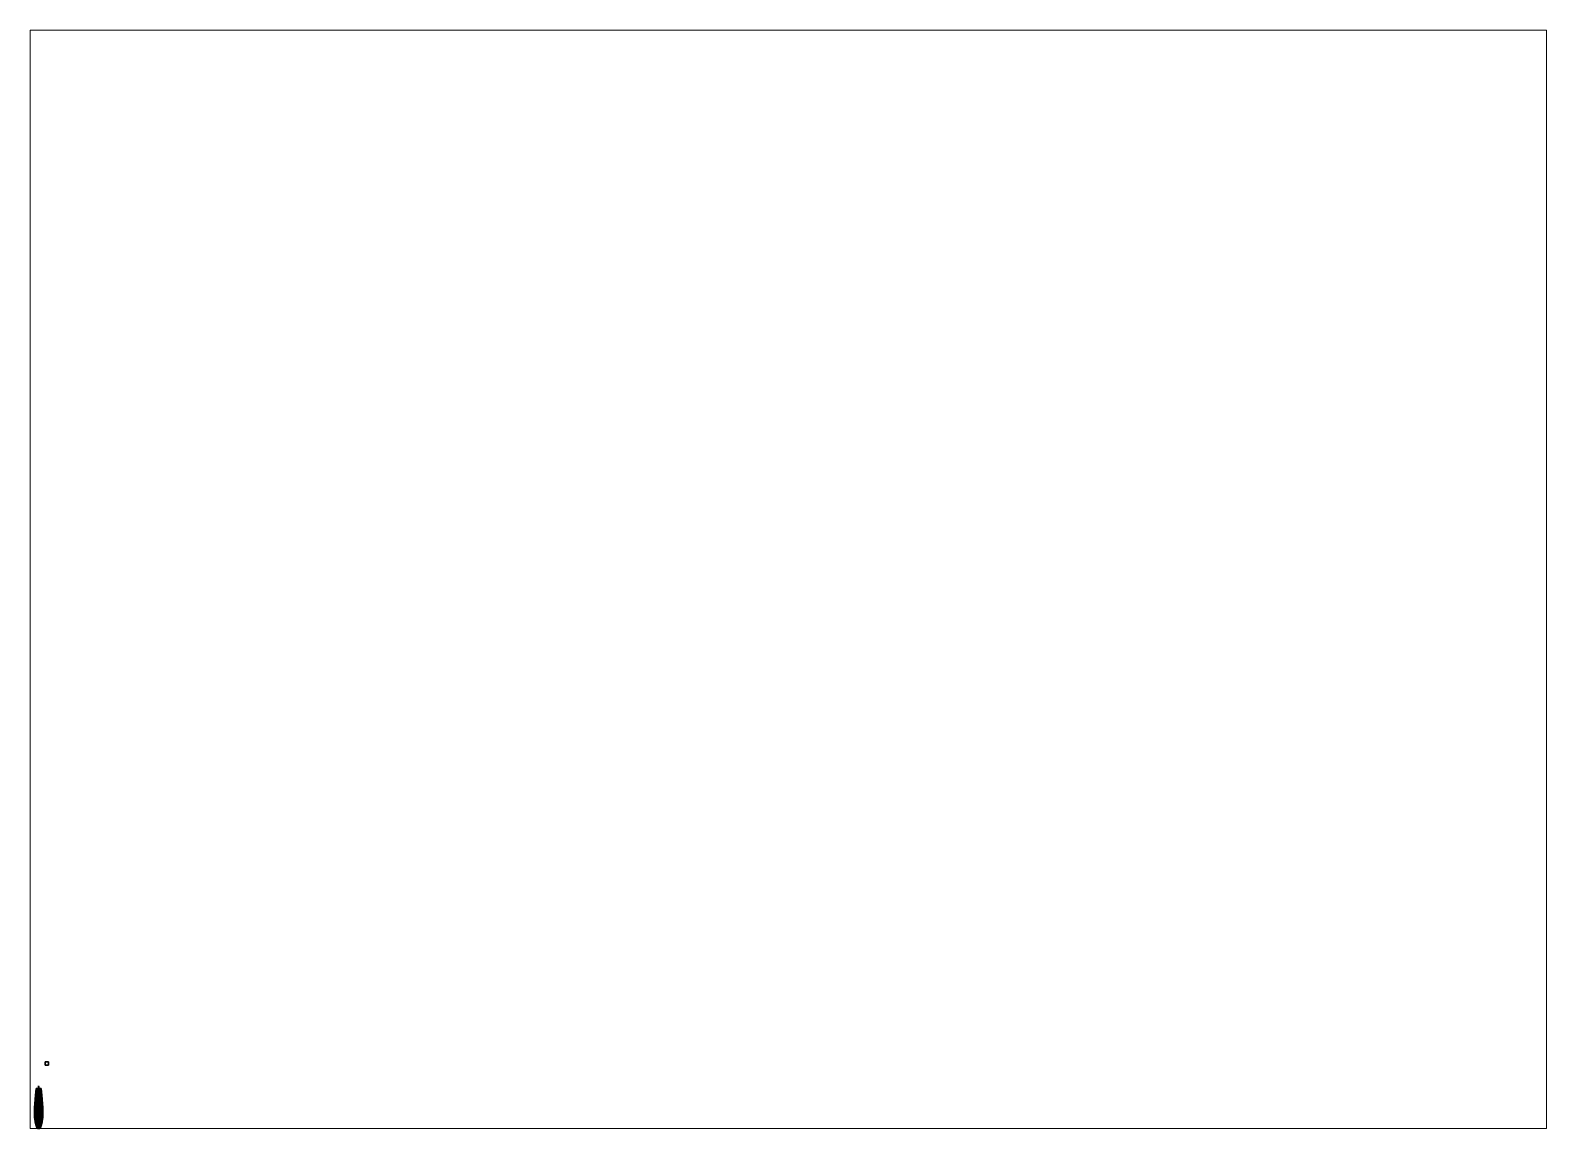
# Paper-space layout 'Layout1' of a CAD drawing. Header units: millimetres. Extents: x 28 to 251, y 20 to 181.
# The model-space entities are those that its viewports show. They can reach past a viewport. Long polylines and large blocks are cut down to what shows.
import ezdxf

# ---------------------------------------------------------------- set-up
doc = ezdxf.new("R2010")
doc.units = ezdxf.units.MM
for name, color, linetype in [('_tmp', 4, 'Continuous'), ('flag', 1, 'Continuous'), ('gun', 1, 'Continuous'), ('h2', 2, 'Continuous'), ('hatch', 5, 'Continuous'), ('internals', 3, 'Continuous'), ('internals_2', 5, 'Continuous'), ('propeller', 1, 'Continuous'), ('turret', 2, 'Continuous')]:
    doc.layers.add(name, color=color, linetype=linetype)

msp = doc.modelspace()

# ---------------------------------------------------------------- linework, layer by layer
for points in [[(2.78, 13.5, 1), (2.78, 13.5), (1.78, 13.5), (1.78, 13.5, 1)], [(2.78, 13.5), (2.78, 12.5), (1.78, 12.5), (1.78, 13.5)], [(1.78, 13.5), (1.78, 12.5), (1.78, 12.5, 1), (1.78, 13.5, 1)], [(1.78, 13.5, 1), (1.78, 12.5, 1), (2.78, 12.5, 1), (2.78, 13.5, 1)], [(2.78, 12.5, 1), (2.78, 12.5), (2.78, 13.5), (2.78, 13.5, 1)], [(1.78, 12.5, 1), (1.78, 12.5), (2.78, 12.5), (2.78, 12.5, 1)], [(-0.67, 5.93, 0.5), (-0.85, 4.17, 0.45), (-0.87, 4.17, 0.45), (-0.69, 5.93, 0.5)], [(-0.69, 5.93, 0.5), (-0.87, 4.17, 0.45), (-0.87, 4.17, 0.49), (-0.69, 5.93, 0.54)], [(-0.69, 5.93, 0.54), (-0.87, 4.17, 0.49), (-0.85, 4.17, 0.49), (-0.67, 5.93, 0.54)], [(-0.67, 5.93), (-0.85, 4.17), (-0.85, 4.17, 0.45), (-0.67, 5.93, 0.5)], [(-0.67, 5.93, 0.54), (-0.85, 4.17, 0.49), (-0.41, 4.17, 0.49), (-0.41, 5.47, 0.53)], [(-0.67, 5.93), (-0.76, 4.17, -0.18), (-0.85, 4.17), (-0.67, 5.93)], [(-0.81, 4.27, 0.68), (-0.77, 4.36, 0.68), (-0.81, 4.35, 0.68), (-0.82, 4.31, 0.68)], [(-0.79, 4.33, 0.66), (-0.8, 4.31, 0.66), (-0.82, 4.31, 0.68), (-0.81, 4.35, 0.68)], [(-0.8, 4.31, 0.66), (-0.79, 4.29, 0.66), (-0.81, 4.27, 0.68), (-0.82, 4.31, 0.68)], [(-0.77, 4.34, 0.66), (-0.79, 4.33, 0.66), (-0.81, 4.35, 0.68), (-0.77, 4.36, 0.68)], [(-0.77, 4.26, 0.68), (-0.73, 4.35, 0.68), (-0.77, 4.36, 0.68), (-0.81, 4.27, 0.68)], [(-0.79, 4.29, 0.66), (-0.77, 4.29, 0.66), (-0.77, 4.26, 0.68), (-0.81, 4.27, 0.68)], [(-0.79, 4.33, 0.46), (-0.8, 4.31, 0.46), (-0.8, 4.31, 0.66), (-0.79, 4.33, 0.66)], [(-0.8, 4.31, 0.46), (-0.79, 4.29, 0.46), (-0.79, 4.29, 0.66), (-0.8, 4.31, 0.66)], [(-0.77, 4.34, 0.46), (-0.79, 4.33, 0.46), (-0.79, 4.33, 0.66), (-0.77, 4.34, 0.66)], [(-0.79, 4.29, 0.46), (-0.77, 4.29, 0.46), (-0.77, 4.29, 0.66), (-0.79, 4.29, 0.66)], [(-0.75, 4.33, 0.66), (-0.77, 4.34, 0.66), (-0.77, 4.36, 0.68), (-0.73, 4.35, 0.68)], [(-0.73, 4.27, 0.68), (-0.72, 4.31, 0.68), (-0.73, 4.35, 0.68), (-0.77, 4.26, 0.68)], [(-0.75, 4.33, 0.46), (-0.77, 4.34, 0.46), (-0.77, 4.34, 0.66), (-0.75, 4.33, 0.66)], [(-0.77, 4.29, 0.46), (-0.75, 4.29, 0.46), (-0.75, 4.29, 0.66), (-0.77, 4.29, 0.66)], [(-0.77, 4.29, 0.66), (-0.75, 4.29, 0.66), (-0.73, 4.27, 0.68), (-0.77, 4.26, 0.68)], [(-0.02, 5.93), (-0.02, 4.61, -0.36), (-0.76, 4.17, -0.18), (-0.67, 5.93)], [(-0.02, 4.61, -0.36), (-0.54, 4.17, -0.31), (-0.54, 4.17, -0.31), (-0.76, 4.17, -0.18)], [(-0.74, 4.31, 0.66), (-0.75, 4.33, 0.66), (-0.73, 4.35, 0.68), (-0.72, 4.31, 0.68)], [(-0.74, 4.31, 0.46), (-0.75, 4.33, 0.46), (-0.75, 4.33, 0.66), (-0.74, 4.31, 0.66)], [(-0.75, 4.29, 0.46), (-0.74, 4.31, 0.46), (-0.74, 4.31, 0.66), (-0.75, 4.29, 0.66)], [(-0.75, 4.29, 0.66), (-0.74, 4.31, 0.66), (-0.72, 4.31, 0.68), (-0.73, 4.27, 0.68)], [(-0.67, 5.95, 0.54), (-0.69, 5.93, 0.54), (-0.67, 5.93, 0.54), (-0.67, 5.95, 0.54)], [(-0.67, 5.95, 0.5), (-0.69, 5.93, 0.5), (-0.69, 5.93, 0.54), (-0.67, 5.95, 0.54)], [(-0.67, 5.95, 0.5), (-0.67, 5.93, 0.5), (-0.69, 5.93, 0.5), (-0.67, 5.95, 0.5)], [(0.67, 5.95, 0.5), (-0.67, 5.95, 0.5), (-0.67, 5.95, 0.54), (0.67, 5.95, 0.54)], [(0.67, 5.93, 0.5), (-0.67, 5.93, 0.5), (-0.67, 5.95, 0.5), (0.67, 5.95, 0.5)], [(0.67, 5.95, 0.54), (-0.67, 5.95, 0.54), (-0.67, 5.93, 0.54), (0.67, 5.93, 0.54)], [(-0.67, 5.93), (-0.67, 5.93, 0.5), (0.67, 5.93, 0.5), (0.67, 5.93)], [(0.67, 5.93, 0.54), (-0.67, 5.93, 0.54), (-0.41, 5.47, 0.53), (0.41, 5.47, 0.53)], [(-0.02, 4.61, -0.36), (-0.02, 4.17, -0.43), (-0.02, 4.17, -0.43), (-0.54, 4.17, -0.31)], [(-0.41, 5.47, 0.53), (-0.41, 4.17, 0.49), (-0.41, 4.17, 0.68), (-0.41, 5.47, 0.68)], [(0.41, 5.47, 0.53), (-0.41, 5.47, 0.53), (-0.41, 5.47, 0.68), (0.41, 5.47, 0.68)], [(-0.41, 5.47, 0.68), (-0.41, 4.17, 0.68), (0.41, 4.17, 0.68), (0.41, 5.47, 0.68)], [(-0.34, 5.44, -0.51), (-0.35, 5.44, -0.55), (-0.35, 5.33, -0.55), (-0.34, 5.33, -0.51)], [(-0.35, 5.44, -0.55), (-0.34, 5.44, -0.59), (-0.34, 5.33, -0.59), (-0.35, 5.33, -0.55)], [(-0.32, 5.32, -0.57), (-0.33, 5.32, -0.55), (-0.35, 5.33, -0.55), (-0.34, 5.33, -0.59)], [(-0.33, 5.32, -0.55), (-0.32, 5.32, -0.53), (-0.34, 5.33, -0.51), (-0.35, 5.33, -0.55)], [(-0.33, 5.44, -0.1), (-0.34, 5.44, -0.51), (-0.34, 5.33, -0.51), (-0.33, 5.33, -0.1)], [(-0.34, 5.44, -0.59), (-0.3, 5.44, -0.6), (-0.3, 5.33, -0.6), (-0.34, 5.33, -0.59)], [(-0.34, 5.44, -0.51), (-0.33, 5.44, -0.1), (-0.27, 5.44, -0.1), (-0.26, 5.44, -0.51)], [(-0.3, 5.32, -0.58), (-0.32, 5.32, -0.57), (-0.34, 5.33, -0.59), (-0.3, 5.33, -0.6)], [(-0.32, 5.32, -0.53), (-0.3, 5.32, -0.52), (-0.3, 5.33, -0.5), (-0.34, 5.33, -0.51)], [(-0.33, 5.33, -0.1), (-0.34, 5.33, -0.51), (-0.3, 5.33, -0.5), (-0.27, 5.33, -0.1)], [(-0.32, 5.32, -0.53), (-0.33, 5.32, -0.55), (-0.33, 3.07, -0.43), (-0.32, 3.07, -0.41)], [(-0.33, 5.32, -0.55), (-0.32, 5.32, -0.57), (-0.32, 3.07, -0.45), (-0.33, 3.07, -0.43)], [(-0.3, 5.32, -0.52), (-0.32, 5.32, -0.53), (-0.32, 3.07, -0.41), (-0.3, 3.07, -0.4)], [(-0.32, 5.32, -0.57), (-0.3, 5.32, -0.58), (-0.3, 3.07, -0.46), (-0.32, 3.07, -0.45)], [(-0.3, 5.44, -0.6), (-0.26, 5.44, -0.59), (-0.26, 5.33, -0.59), (-0.3, 5.33, -0.6)], [(-0.28, 5.32, -0.57), (-0.3, 5.32, -0.58), (-0.3, 5.33, -0.6), (-0.26, 5.33, -0.59)], [(-0.3, 5.32, -0.52), (-0.28, 5.32, -0.53), (-0.26, 5.33, -0.51), (-0.3, 5.33, -0.5)], [(-0.3, 5.33, -0.5), (-0.26, 5.33, -0.51), (-0.27, 5.33, -0.1)], [(-0.28, 5.32, -0.53), (-0.3, 5.32, -0.52), (-0.3, 3.07, -0.4), (-0.28, 3.07, -0.41)], [(-0.3, 5.32, -0.58), (-0.28, 5.32, -0.57), (-0.28, 3.07, -0.45), (-0.3, 3.07, -0.46)], [(-0.27, 5.32, -0.55), (-0.28, 5.32, -0.57), (-0.26, 5.33, -0.59), (-0.25, 5.33, -0.55)], [(-0.28, 5.32, -0.53), (-0.27, 5.32, -0.55), (-0.25, 5.33, -0.55), (-0.26, 5.33, -0.51)], [(-0.27, 5.32, -0.55), (-0.28, 5.32, -0.53), (-0.28, 3.07, -0.41), (-0.27, 3.07, -0.43)], [(-0.28, 5.32, -0.57), (-0.27, 5.32, -0.55), (-0.27, 3.07, -0.43), (-0.28, 3.07, -0.45)], [(-0.26, 5.44, -0.51), (-0.27, 5.44, -0.1), (-0.27, 5.33, -0.1), (-0.26, 5.33, -0.51)], [(-0.25, 5.44, -0.55), (-0.26, 5.44, -0.51), (-0.26, 5.33, -0.51), (-0.25, 5.33, -0.55)], [(-0.26, 5.44, -0.59), (-0.25, 5.44, -0.55), (-0.25, 5.33, -0.55), (-0.26, 5.33, -0.59)], [(-0.02, 6.55, -0.48), (-0.02, 6.51, -0.59), (-0.02, 6.5, -0.22), (-0.02, 6.55, -0.41)], [(-0.02, 6.55, -0.41), (-0.02, 6.5, -0.22), (0.02, 6.5, -0.22), (0.02, 6.55, -0.41)], [(0.02, 6.55, -0.41), (0.02, 6.55, -0.48), (-0.02, 6.55, -0.48), (-0.02, 6.55, -0.41)], [(0.02, 6.55, -0.48), (0.02, 6.51, -0.59), (-0.02, 6.51, -0.59), (-0.02, 6.55, -0.48)], [(-0.02, 6.51, -0.59), (-0.02, 6.45, -0.65), (-0.02, 6.4, -0.17), (-0.02, 6.5, -0.22)], [(0.02, 6.51, -0.59), (0.02, 6.45, -0.65), (-0.02, 6.45, -0.65), (-0.02, 6.51, -0.59)], [(-0.02, 6.5, -0.22), (-0.02, 6.4, -0.17), (0.02, 6.4, -0.17), (0.02, 6.5, -0.22)], [(-0.02, 6.45, -0.65), (-0.02, 6.31, -0.68), (-0.02, 6.15, -0.13), (-0.02, 6.4, -0.17)], [(0.02, 6.45, -0.65), (0.02, 6.31, -0.68), (-0.02, 6.31, -0.68), (-0.02, 6.45, -0.65)], [(-0.02, 6.4, -0.17), (-0.02, 6.15, -0.13), (0.02, 6.15, -0.13), (0.02, 6.4, -0.17)], [(-0.02, 6.31, -0.68), (-0.02, 6.08, -0.68), (-0.02, 6.01, -0.27), (-0.02, 6.15, -0.13)], [(0.02, 6.31, -0.68), (0.02, 6.08, -0.68), (-0.02, 6.08, -0.68), (-0.02, 6.31, -0.68)], [(-0.02, 6.15, -0.13), (-0.02, 6.01, -0.27), (-0.02, 6.01, -0.15)], [(-0.02, 6.15, -0.13), (-0.02, 6.01, -0.15), (-0.02, 5.95, 0.02), (-0.02, 6, 0.02)], [(0.02, 6, 0.02), (0.02, 6.15, -0.13), (-0.02, 6.15, -0.13), (-0.02, 6, 0.02)], [(-0.02, 6.08, -0.68), (-0.02, 5.86, -0.55), (-0.02, 5.86, -0.39), (-0.02, 5.93, -0.3)], [(0.02, 6.08, -0.68), (0.02, 5.86, -0.55), (-0.02, 5.86, -0.55), (-0.02, 6.08, -0.68)], [(-0.02, 6.08, -0.68), (-0.02, 6.08, -0.68), (-0.02, 5.93, -0.3), (-0.02, 6.01, -0.27)], [(-0.02, 6.01, -0.27), (-0.02, 5.93, -0.3), (0.02, 5.93, -0.3), (0.02, 6.01, -0.27)], [(-0.02, 6.01, -0.15), (-0.02, 6.01, -0.27), (0.02, 6.01, -0.27), (0.02, 6.01, -0.15)], [(-0.02, 5.95, 0.02), (-0.02, 6.01, -0.15), (0.02, 6.01, -0.15), (0.02, 5.95, 0.02)], [(-0.02, 6, -0.72), (-0.02, 5.92, -0.81), (-0.02, 5.91, -0.76), (-0.02, 5.95, -0.69)], [(-0.02, 5.92, -0.81), (-0.02, 6, -0.72), (0.02, 6, -0.72), (0.02, 5.92, -0.81)], [(-0.02, 6, -0.72), (-0.02, 5.95, -0.69), (0.02, 5.95, -0.69), (0.02, 6, -0.72)], [(-0.02, 6, 0.02), (-0.02, 5.95, 0.02), (0.02, 5.95, 0.02), (0.02, 6, 0.02)], [(-0.02, 5.95, -0.69), (-0.02, 5.91, -0.76), (0.02, 5.91, -0.76), (0.02, 5.95, -0.69)], [(-0.02, 5.79, -0.21), (-0.02, 4.77, -0.36), (-0.02, 4.61, -0.36), (-0.02, 5.93)], [(-0.02, 5.93, -0.16), (-0.02, 5.93, -0.16), (-0.02, 5.79, -0.21), (-0.02, 5.93)], [(-0.02, 5.79, -0.21), (-0.02, 5.93, -0.16), (0.02, 5.93, -0.16), (0.02, 5.79, -0.21)], [(-0.02, 5.93, -0.16), (-0.02, 5.93), (0.02, 5.93), (0.02, 5.93, -0.16)], [(-0.02, 5.93, -0.3), (-0.02, 5.86, -0.39), (0.02, 5.86, -0.39), (0.02, 5.93, -0.3)], [(-0.02, 5.92, -0.81), (-0.02, 5.75, -0.87), (-0.02, 5.85, -0.76), (-0.02, 5.91, -0.76)], [(-0.02, 5.75, -0.87), (-0.02, 5.92, -0.81), (0.02, 5.92, -0.81), (0.02, 5.75, -0.87)], [(-0.02, 5.91, -0.76), (-0.02, 5.85, -0.76), (0.02, 5.85, -0.76), (0.02, 5.91, -0.76)], [(-0.02, 5.86, -0.39), (-0.02, 5.86, -0.55), (0.02, 5.86, -0.55), (0.02, 5.86, -0.39)], [(-0.02, 5.75, -0.87), (-0.02, 5.72, -0.8), (-0.02, 5.79, -0.7), (-0.02, 5.85, -0.76)], [(-0.02, 5.85, -0.76), (-0.02, 5.79, -0.7), (0.02, 5.79, -0.7), (0.02, 5.85, -0.76)], [(-0.02, 5.72, -0.8), (-0.02, 5.72, -0.36), (-0.02, 5.79, -0.21), (-0.02, 5.79, -0.7)], [(-0.02, 5.65, -0.3), (-0.02, 5.53, -0.3), (-0.02, 5.79, -0.21)], [(-0.02, 5.53, -0.3), (-0.02, 4.77, -0.36), (-0.02, 5.79, -0.21)], [(-0.02, 5.79, -0.7), (-0.02, 5.79, -0.21), (0.02, 5.79, -0.21), (0.02, 5.79, -0.7)], [(-0.02, 5.75, -0.87), (-0.02, 5.59, -0.87), (-0.02, 5.61, -0.83), (-0.02, 5.72, -0.8)], [(-0.02, 5.59, -0.87), (-0.02, 5.75, -0.87), (0.02, 5.75, -0.87), (0.02, 5.59, -0.87)], [(0, 5.28, 0.68), (-0.02, 5.26, 0.68), (-0.02, 5.68, 1.74), (0, 5.7, 1.74)], [(0, 5.7, 1.74), (-0.02, 5.68, 1.74), (0, 5.66, 1.74), (0.02, 5.68, 1.74)], [(-0.02, 5.26, 0.68), (0, 5.24, 0.68), (0, 5.66, 1.74), (-0.02, 5.68, 1.74)], [(-0.02, 5.59, -0.87), (-0.02, 5.59, -0.87), (-0.02, 5.55, -0.83), (-0.02, 5.61, -0.83)], [(-0.02, 5.55, -0.83), (-0.02, 5.59, -0.87), (-0.02, 5.34, -0.78), (-0.02, 5.44, -0.76)], [(-0.02, 5.34, -0.78), (-0.02, 5.59, -0.87), (0.02, 5.59, -0.87), (0.02, 5.34, -0.78)], [(-0.02, 5.44, -0.38), (-0.02, 4.97, -0.47), (-0.02, 4.77, -0.36), (-0.02, 5.53, -0.3)], [(-0.02, 5.44, -0.76), (-0.02, 5.34, -0.78), (-0.02, 4.97, -0.47), (-0.02, 5.44, -0.38)], [(-0.02, 4.97, -0.47), (-0.02, 5.34, -0.78), (0.02, 5.34, -0.78), (0.02, 4.97, -0.47)], [(-0.02, 4.77, -0.36), (-0.02, 4.97, -0.47), (0.02, 4.97, -0.47), (0.02, 4.77, -0.36)], [(-0.02, 4.61, -0.36), (-0.02, 4.77, -0.36), (0.02, 4.77, -0.36), (0.02, 4.61, -0.36)], [(-0.02, 4.17, -0.43), (-0.02, 4.61, -0.36), (0.02, 4.61, -0.36), (0.02, 4.17, -0.43)], [(0, 5.54, 0.56), (-0.01, 5.54, 0.57), (-0.01, 6.02, 0.57), (0, 6.02, 0.56)], [(-0.01, 5.54, 0.57), (0, 5.54, 0.58), (0, 6.02, 0.58), (-0.01, 6.02, 0.57)], [(-0.01, 6.02, 0.57), (0, 6.02, 0.58), (0.01, 6.02, 0.57), (0, 6.02, 0.56)], [(0, 6, 0.02), (-0.01, 5.98, 0.02), (-0.01, 5.98, 0.57), (0, 6, 0.56)], [(-0.01, 5.98, 0.02), (0, 5.97, 0.02), (0, 5.97, 0.56), (-0.01, 5.98, 0.57)], [(0, 5.31, 0.76), (-0.01, 5.31, 0.77), (-0.01, 5.69, 1.24), (0, 5.7, 1.24)], [(0, 5.7, 1.24), (-0.01, 5.69, 1.24), (-0.01, 5.69, 1.74), (0, 5.7, 1.74)], [(-0.01, 5.31, 0.77), (0, 5.31, 0.78), (0, 5.68, 1.24), (-0.01, 5.69, 1.24)], [(-0.01, 5.69, 1.24), (0, 5.68, 1.24), (0, 5.68, 1.74), (-0.01, 5.69, 1.74)], [(-0.01, 5.54, 0.57), (0, 5.54, 0.56), (0.01, 5.54, 0.57), (0, 5.54, 0.58)], [(0.01, 5.54, 0.57), (0, 5.54, 0.56), (0, 6.02, 0.56), (0.01, 6.02, 0.57)], [(0, 5.54, 0.58), (0.01, 5.54, 0.57), (0.01, 6.02, 0.57), (0, 6.02, 0.58)], [(0.01, 5.98, 0.02), (0, 6, 0.02), (0, 6, 0.56), (0.01, 5.98, 0.57)], [(0, 5.97, 0.02), (0.01, 5.98, 0.02), (0.01, 5.98, 0.57), (0, 5.97, 0.56)], [(0.02, 5.26, 0.68), (0, 5.28, 0.68), (0, 5.7, 1.74), (0.02, 5.68, 1.74)], [(0.01, 5.31, 0.77), (0, 5.31, 0.76), (0, 5.7, 1.24), (0.01, 5.69, 1.24)], [(0.01, 5.69, 1.24), (0, 5.7, 1.24), (0, 5.7, 1.74), (0.01, 5.69, 1.74)], [(0, 5.31, 0.78), (0.01, 5.31, 0.77), (0.01, 5.69, 1.24), (0, 5.68, 1.24)], [(0, 5.68, 1.24), (0.01, 5.69, 1.24), (0.01, 5.69, 1.74), (0, 5.68, 1.74)], [(0, 5.24, 0.68), (0.02, 5.26, 0.68), (0.02, 5.68, 1.74), (0, 5.66, 1.74)], [(0.02, 6.5, -0.22), (0.02, 6.51, -0.59), (0.02, 6.55, -0.48), (0.02, 6.55, -0.41)], [(0.02, 6.4, -0.17), (0.02, 6.45, -0.65), (0.02, 6.51, -0.59), (0.02, 6.5, -0.22)], [(0.02, 6.15, -0.13), (0.02, 6.31, -0.68), (0.02, 6.45, -0.65), (0.02, 6.4, -0.17)], [(0.02, 6.01, -0.27), (0.02, 6.08, -0.68), (0.02, 6.31, -0.68), (0.02, 6.15, -0.13)], [(0.02, 6.01, -0.15), (0.02, 6.01, -0.27), (0.02, 6.15, -0.13), (0.02, 6.01, -0.15)], [(0.02, 5.95, 0.02), (0.02, 6.01, -0.15), (0.02, 6.15, -0.13), (0.02, 6, 0.02)], [(0.02, 5.86, -0.39), (0.02, 5.86, -0.55), (0.02, 6.08, -0.68), (0.02, 5.93, -0.3)], [(0.02, 5.93, -0.3), (0.02, 6.08, -0.68), (0.02, 6.08, -0.68), (0.02, 6.01, -0.27)], [(0.25, 5.44, -0.55), (0.26, 5.44, -0.59), (0.26, 5.33, -0.59), (0.25, 5.33, -0.55)], [(0.26, 5.44, -0.51), (0.25, 5.44, -0.55), (0.25, 5.33, -0.55), (0.26, 5.33, -0.51)], [(0.27, 5.32, -0.55), (0.28, 5.32, -0.53), (0.26, 5.33, -0.51), (0.25, 5.33, -0.55)], [(0.28, 5.32, -0.57), (0.27, 5.32, -0.55), (0.25, 5.33, -0.55), (0.26, 5.33, -0.59)], [(0.26, 5.44, -0.51), (0.27, 5.44, -0.1), (0.33, 5.44, -0.1), (0.34, 5.44, -0.51)], [(0.27, 5.44, -0.1), (0.26, 5.44, -0.51), (0.26, 5.33, -0.51), (0.27, 5.33, -0.1)], [(0.26, 5.44, -0.59), (0.3, 5.44, -0.6), (0.3, 5.33, -0.6), (0.26, 5.33, -0.59)], [(0.27, 5.33, -0.1), (0.26, 5.33, -0.51), (0.3, 5.33, -0.5), (0.33, 5.33, -0.1)], [(0.28, 5.32, -0.53), (0.3, 5.32, -0.52), (0.3, 5.33, -0.5), (0.26, 5.33, -0.51)], [(0.3, 5.32, -0.58), (0.28, 5.32, -0.57), (0.26, 5.33, -0.59), (0.3, 5.33, -0.6)], [(0.27, 5.32, -0.55), (0.28, 5.32, -0.57), (0.28, 3.07, -0.45), (0.27, 3.07, -0.43)], [(0.28, 5.32, -0.53), (0.27, 5.32, -0.55), (0.27, 3.07, -0.43), (0.28, 3.07, -0.41)], [(0.28, 5.32, -0.57), (0.3, 5.32, -0.58), (0.3, 3.07, -0.46), (0.28, 3.07, -0.45)], [(0.3, 5.32, -0.52), (0.28, 5.32, -0.53), (0.28, 3.07, -0.41), (0.3, 3.07, -0.4)], [(0.3, 5.44, -0.6), (0.34, 5.44, -0.59), (0.34, 5.33, -0.59), (0.3, 5.33, -0.6)], [(0.3, 5.33, -0.5), (0.34, 5.33, -0.51), (0.33, 5.33, -0.1)], [(0.3, 5.32, -0.52), (0.32, 5.32, -0.53), (0.34, 5.33, -0.51), (0.3, 5.33, -0.5)], [(0.32, 5.32, -0.57), (0.3, 5.32, -0.58), (0.3, 5.33, -0.6), (0.34, 5.33, -0.59)], [(0.3, 5.32, -0.58), (0.32, 5.32, -0.57), (0.32, 3.07, -0.45), (0.3, 3.07, -0.46)], [(0.32, 5.32, -0.53), (0.3, 5.32, -0.52), (0.3, 3.07, -0.4), (0.32, 3.07, -0.41)], [(0.32, 5.32, -0.53), (0.33, 5.32, -0.55), (0.35, 5.33, -0.55), (0.34, 5.33, -0.51)], [(0.33, 5.32, -0.55), (0.32, 5.32, -0.57), (0.34, 5.33, -0.59), (0.35, 5.33, -0.55)], [(0.32, 5.32, -0.57), (0.33, 5.32, -0.55), (0.33, 3.07, -0.43), (0.32, 3.07, -0.45)], [(0.33, 5.32, -0.55), (0.32, 5.32, -0.53), (0.32, 3.07, -0.41), (0.33, 3.07, -0.43)], [(0.34, 5.44, -0.51), (0.33, 5.44, -0.1), (0.33, 5.33, -0.1), (0.34, 5.33, -0.51)], [(0.34, 5.44, -0.59), (0.35, 5.44, -0.55), (0.35, 5.33, -0.55), (0.34, 5.33, -0.59)], [(0.35, 5.44, -0.55), (0.34, 5.44, -0.51), (0.34, 5.33, -0.51), (0.35, 5.33, -0.55)], [(0.69, 5.93, 0.5), (0.67, 5.95, 0.5), (0.67, 5.95, 0.54), (0.69, 5.93, 0.54)], [(0.67, 5.93, 0.5), (0.67, 5.93, 0.5), (0.67, 5.95, 0.5), (0.69, 5.93, 0.5)], [(0.73, 4.27, 0.68), (0.77, 4.36, 0.68), (0.73, 4.35, 0.68), (0.72, 4.31, 0.68)], [(0.75, 4.33, 0.66), (0.74, 4.31, 0.66), (0.72, 4.31, 0.68), (0.73, 4.35, 0.68)], [(0.74, 4.31, 0.66), (0.75, 4.29, 0.66), (0.73, 4.27, 0.68), (0.72, 4.31, 0.68)], [(0.77, 4.26, 0.68), (0.81, 4.35, 0.68), (0.77, 4.36, 0.68), (0.73, 4.27, 0.68)], [(0.77, 4.34, 0.66), (0.75, 4.33, 0.66), (0.73, 4.35, 0.68), (0.77, 4.36, 0.68)], [(0.75, 4.29, 0.66), (0.77, 4.29, 0.66), (0.77, 4.26, 0.68), (0.73, 4.27, 0.68)], [(0.75, 4.33, 0.46), (0.74, 4.31, 0.46), (0.74, 4.31, 0.66), (0.75, 4.33, 0.66)], [(0.74, 4.31, 0.46), (0.75, 4.29, 0.46), (0.75, 4.29, 0.66), (0.74, 4.31, 0.66)], [(0.77, 4.34, 0.46), (0.75, 4.33, 0.46), (0.75, 4.33, 0.66), (0.77, 4.34, 0.66)], [(0.75, 4.29, 0.46), (0.77, 4.29, 0.46), (0.77, 4.29, 0.66), (0.75, 4.29, 0.66)], [(0.79, 4.33, 0.66), (0.77, 4.34, 0.66), (0.77, 4.36, 0.68), (0.81, 4.35, 0.68)], [(0.81, 4.27, 0.68), (0.82, 4.31, 0.68), (0.81, 4.35, 0.68), (0.77, 4.26, 0.68)], [(0.79, 4.33, 0.46), (0.77, 4.34, 0.46), (0.77, 4.34, 0.66), (0.79, 4.33, 0.66)], [(0.77, 4.29, 0.46), (0.79, 4.29, 0.46), (0.79, 4.29, 0.66), (0.77, 4.29, 0.66)], [(0.77, 4.29, 0.66), (0.79, 4.29, 0.66), (0.81, 4.27, 0.68), (0.77, 4.26, 0.68)], [(0.8, 4.31, 0.66), (0.79, 4.33, 0.66), (0.81, 4.35, 0.68), (0.82, 4.31, 0.68)], [(0.8, 4.31, 0.46), (0.79, 4.33, 0.46), (0.79, 4.33, 0.66), (0.8, 4.31, 0.66)], [(0.79, 4.29, 0.46), (0.8, 4.31, 0.46), (0.8, 4.31, 0.66), (0.79, 4.29, 0.66)], [(0.79, 4.29, 0.66), (0.8, 4.31, 0.66), (0.82, 4.31, 0.68), (0.81, 4.27, 0.68)], [(-1.16, 0.72, 0.17), (-1.19, -0.04, 0.17), (-1.19, -0.04, 0.22), (-1.16, 0.72, 0.22)], [(-1.16, 0.72, 0.22), (-1.19, -0.04, 0.22), (-1.15, -0.04, 0.22), (-1.12, 0.72, 0.22)], [(-1.12, 0.72, 0.17), (-1.15, -0.04, 0.17), (-1.19, -0.04, 0.17), (-1.16, 0.72, 0.17)], [(-1.17, -0.04, 0.44), (-1.14, 0.72, 0.43), (-1.12, 0.72, 0.43), (-1.15, -0.04, 0.44)], [(-1.14, 0.72, 0.47), (-1.14, 0.72, 0.43), (-1.17, -0.04, 0.44), (-1.17, -0.04, 0.48)], [(-1.12, 0.72, 0.47), (-1.14, 0.72, 0.47), (-1.17, -0.04, 0.48), (-1.15, -0.04, 0.48)], [(-1.1, 1.68, 0.22), (-1.16, 0.72, 0.22), (-1.12, 0.72, 0.22), (-1.06, 1.68, 0.22)], [(-1.1, 1.68, 0.17), (-1.16, 0.72, 0.17), (-1.16, 0.72, 0.22), (-1.1, 1.68, 0.22)], [(-1.06, 1.68, 0.17), (-1.12, 0.72, 0.17), (-1.16, 0.72, 0.17), (-1.1, 1.68, 0.17)], [(-1.1, 0.01, -0.31), (-1.1, -0.54, -0.31), (-1.16, -0.62), (-1.15, -0.04)], [(-0.82, 0.84, 0.47), (-1.12, 0.72, 0.47), (-1.15, -0.04, 0.48), (-0.86, -0.13, 0.49)], [(-1.12, 0.72), (-1.15, -0.04), (-1.15, -0.04, 0.17), (-1.12, 0.72, 0.17)], [(-1.12, 0.72, 0.22), (-1.15, -0.04, 0.22), (-1.15, -0.04, 0.44), (-1.12, 0.72, 0.43)], [(-1.1, 0.72, -0.31), (-1.1, 0.01, -0.31), (-1.15, -0.04), (-1.12, 0.72)], [(-1.08, 1.68, 0.47), (-1.08, 1.68, 0.43), (-1.14, 0.72, 0.43), (-1.14, 0.72, 0.47)], [(-1.14, 0.72, 0.43), (-1.08, 1.68, 0.43), (-1.06, 1.68, 0.43), (-1.12, 0.72, 0.43)], [(-1.06, 1.68, 0.47), (-1.08, 1.68, 0.47), (-1.14, 0.72, 0.47), (-1.12, 0.72, 0.47)], [(-1.06, 1.68, 0.22), (-1.12, 0.72, 0.22), (-1.12, 0.72, 0.43), (-1.06, 1.68, 0.43)], [(-1.06, 1.68), (-1.12, 0.72), (-1.12, 0.72, 0.17), (-1.06, 1.68, 0.17)], [(-0.82, 0.84, 0.47), (-1.06, 1.68, 0.47), (-1.12, 0.72, 0.47), (-0.82, 0.84, 0.47)], [(-0.82, 1.68, -0.31), (-1.1, 0.72, -0.31), (-1.12, 0.72), (-1.06, 1.68)], [(-0.89, 4.17, 0.23), (-1.1, 1.68, 0.22), (-1.06, 1.68, 0.22), (-0.85, 4.17, 0.23)], [(-0.89, 4.17, 0.18), (-1.1, 1.68, 0.17), (-1.1, 1.68, 0.22), (-0.89, 4.17, 0.23)], [(-0.85, 4.17, 0.18), (-1.06, 1.68, 0.17), (-1.1, 1.68, 0.17), (-0.89, 4.17, 0.18)], [(-0.49, 1.68, -0.52), (-0.67, 0.72, -0.61), (-1.1, 0.72, -0.31), (-0.82, 1.68, -0.31)], [(-0.67, 0.72, -0.61), (-0.67, 0.07, -0.61), (-1.1, 0.01, -0.31), (-1.1, 0.72, -0.31)], [(-0.67, 0.07, -0.61), (-0.67, -0.44, -0.61), (-1.1, -0.54, -0.31), (-1.1, 0.01, -0.31)], [(-0.87, 4.17, 0.49), (-1.08, 1.68, 0.47), (-1.06, 1.68, 0.47), (-0.85, 4.17, 0.49)], [(-0.87, 4.17, 0.45), (-1.08, 1.68, 0.43), (-1.08, 1.68, 0.47), (-0.87, 4.17, 0.49)], [(-0.85, 4.17, 0.45), (-1.06, 1.68, 0.43), (-1.08, 1.68, 0.43), (-0.87, 4.17, 0.45)], [(-0.85, 4.17, 0.23), (-1.06, 1.68, 0.22), (-1.06, 1.68, 0.43), (-0.85, 4.17, 0.45)], [(-0.85, 4.17), (-1.06, 1.68), (-1.06, 1.68, 0.17), (-0.85, 4.17, 0.18)], [(-0.85, 4.17, 0.49), (-1.06, 1.68, 0.47), (-0.69, 2.83, 0.48), (-0.85, 4.17, 0.49)], [(-0.76, 4.17, -0.18), (-0.82, 1.68, -0.31), (-1.06, 1.68), (-0.85, 4.17)], [(-0.69, 2.83, 0.48), (-1.06, 1.68, 0.47), (-0.82, 0.84, 0.47), (-0.69, 2.83, 0.48)], [(-0.85, 4.17, 0.18), (-0.89, 4.17, 0.18), (-0.89, 4.17, 0.23), (-0.85, 4.17, 0.23)], [(-0.82, 0.84, 0.47), (-0.86, -0.13, 0.49), (-0.86, -0.13, 0.75), (-0.82, 0.84, 0.71)], [(-0.82, 0.84, 0.71), (-0.86, -0.13, 0.75), (-0.84, -0.13, 0.75), (-0.8, 0.84, 0.71)], [(-0.85, 4.17, 0.49), (-0.69, 2.83, 0.48), (-0.6, 3.66, 0.49), (-0.85, 4.17, 0.49)], [(-0.85, 4.17, 0.49), (-0.6, 3.66, 0.49), (-0.5, 3.77, 0.49), (-0.85, 4.17, 0.49)], [(-0.85, 4.17, 0.49), (-0.5, 3.77, 0.49), (-0.41, 3.77, 0.49), (-0.41, 4.17, 0.49)], [(-0.82, 4.11, 0.68), (-0.78, 4.2, 0.68), (-0.82, 4.19, 0.68), (-0.83, 4.15, 0.68)], [(-0.8, 4.17, 0.66), (-0.81, 4.15, 0.66), (-0.83, 4.15, 0.68), (-0.82, 4.19, 0.68)], [(-0.81, 4.15, 0.66), (-0.8, 4.13, 0.66), (-0.82, 4.11, 0.68), (-0.83, 4.15, 0.68)], [(-0.78, 4.1, 0.68), (-0.74, 4.19, 0.68), (-0.78, 4.2, 0.68), (-0.82, 4.11, 0.68)], [(-0.78, 4.18, 0.66), (-0.8, 4.17, 0.66), (-0.82, 4.19, 0.68), (-0.78, 4.2, 0.68)], [(-0.54, 4.17, -0.31), (-0.49, 1.68, -0.52), (-0.82, 1.68, -0.31), (-0.76, 4.17, -0.18)], [(-0.8, 4.13, 0.66), (-0.78, 4.12, 0.66), (-0.78, 4.1, 0.68), (-0.82, 4.11, 0.68)], [(-0.69, 2.83, 0.48), (-0.82, 0.84, 0.47), (-0.82, 0.84, 0.71), (-0.69, 2.83, 0.71)], [(-0.69, 2.83, 0.71), (-0.82, 0.84, 0.71), (-0.8, 0.84, 0.71), (-0.67, 2.83, 0.71)], [(-0.8, 4.17, 0.46), (-0.81, 4.15, 0.46), (-0.81, 4.15, 0.66), (-0.8, 4.17, 0.66)], [(-0.81, 4.15, 0.46), (-0.8, 4.13, 0.46), (-0.8, 4.13, 0.66), (-0.81, 4.15, 0.66)], [(-0.78, 4.18, 0.46), (-0.8, 4.17, 0.46), (-0.8, 4.17, 0.66), (-0.78, 4.18, 0.66)], [(-0.8, 4.13, 0.46), (-0.78, 4.12, 0.46), (-0.78, 4.12, 0.66), (-0.8, 4.13, 0.66)], [(-0.76, 4.17, 0.66), (-0.78, 4.18, 0.66), (-0.78, 4.2, 0.68), (-0.74, 4.19, 0.68)], [(-0.74, 4.11, 0.68), (-0.73, 4.15, 0.68), (-0.74, 4.19, 0.68), (-0.78, 4.1, 0.68)], [(-0.76, 4.17, 0.46), (-0.78, 4.18, 0.46), (-0.78, 4.18, 0.66), (-0.76, 4.17, 0.66)], [(-0.78, 4.12, 0.66), (-0.76, 4.13, 0.66), (-0.74, 4.11, 0.68), (-0.78, 4.1, 0.68)], [(-0.78, 4.12, 0.46), (-0.76, 4.13, 0.46), (-0.76, 4.13, 0.66), (-0.78, 4.12, 0.66)], [(-0.76, 4.15, 0.66), (-0.76, 4.17, 0.66), (-0.74, 4.19, 0.68), (-0.73, 4.15, 0.68)], [(-0.76, 4.15, 0.46), (-0.76, 4.17, 0.46), (-0.76, 4.17, 0.66), (-0.76, 4.15, 0.66)], [(-0.76, 4.13, 0.66), (-0.76, 4.15, 0.66), (-0.73, 4.15, 0.68), (-0.74, 4.11, 0.68)], [(-0.76, 4.13, 0.46), (-0.76, 4.15, 0.46), (-0.76, 4.15, 0.66), (-0.76, 4.13, 0.66)], [(-0.6, 3.66, 0.49), (-0.69, 2.83, 0.48), (-0.69, 2.83, 0.71), (-0.6, 3.66, 0.71)], [(-0.6, 3.66, 0.71), (-0.69, 2.83, 0.71), (-0.67, 2.83, 0.71), (-0.58, 3.64, 0.71)], [(-0.02, 1.68, -0.66), (-0.02, 0.72, -0.72), (-0.67, 0.72, -0.61), (-0.49, 1.68, -0.52)], [(-0.02, 0.72, -0.72), (-0.02, 0.12, -0.76), (-0.67, 0.07, -0.61), (-0.67, 0.72, -0.61)], [(-0.02, 0.12, -0.76), (-0.02, -0.36, -0.76), (-0.67, -0.44, -0.61), (-0.67, 0.07, -0.61)], [(-0.5, 3.77, 0.49), (-0.6, 3.66, 0.49), (-0.6, 3.66, 0.71), (-0.5, 3.77, 0.71)], [(-0.5, 3.77, 0.71), (-0.6, 3.66, 0.71), (-0.58, 3.64, 0.71), (-0.48, 3.75, 0.71)], [(-0.02, 4.17, -0.43), (-0.02, 1.68, -0.66), (-0.49, 1.68, -0.52), (-0.54, 4.17, -0.31)], [(-0.41, 3.77, 0.49), (-0.5, 3.77, 0.49), (-0.5, 3.77, 0.71), (-0.41, 3.77, 0.68)], [(-0.41, 3.77, 0.68), (-0.5, 3.77, 0.71), (0.5, 3.77, 0.71), (0.41, 3.77, 0.68)], [(-0.5, 3.77, 0.71), (-0.48, 3.75, 0.71), (0.48, 3.75, 0.71), (0.5, 3.77, 0.71)], [(-0.41, 4.17, 0.49), (-0.41, 3.77, 0.49), (-0.41, 3.77, 0.68), (-0.41, 4.17, 0.68)], [(-0.41, 4.17, 0.68), (-0.41, 3.77, 0.68), (0.41, 3.77, 0.68), (0.41, 4.17, 0.68)], [(-0.02, 1.68, -0.66), (-0.02, 4.17, -0.43), (0.02, 4.17, -0.43), (0.02, 1.68, -0.66)], [(-0.02, 0.72, -0.72), (-0.02, 1.68, -0.66), (0.02, 1.68, -0.66), (0.02, 0.72, -0.72)], [(-0.02, 0.12, -0.76), (-0.02, 0.72, -0.72), (0.02, 0.72, -0.72), (0.02, 0.12, -0.76)], [(-0.02, -0.36, -0.76), (-0.02, 0.12, -0.76), (0.02, 0.12, -0.76), (0.02, -0.36, -0.76)], [(0.74, 4.11, 0.68), (0.78, 4.2, 0.68), (0.74, 4.19, 0.68), (0.73, 4.15, 0.68)], [(0.76, 4.17, 0.66), (0.76, 4.15, 0.66), (0.73, 4.15, 0.68), (0.74, 4.19, 0.68)], [(0.76, 4.15, 0.66), (0.76, 4.13, 0.66), (0.74, 4.11, 0.68), (0.73, 4.15, 0.68)], [(0.78, 4.1, 0.68), (0.82, 4.19, 0.68), (0.78, 4.2, 0.68), (0.74, 4.11, 0.68)], [(0.78, 4.18, 0.66), (0.76, 4.17, 0.66), (0.74, 4.19, 0.68), (0.78, 4.2, 0.68)], [(0.76, 4.13, 0.66), (0.78, 4.12, 0.66), (0.78, 4.1, 0.68), (0.74, 4.11, 0.68)], [(0.78, 4.18, 0.46), (0.76, 4.17, 0.46), (0.76, 4.17, 0.66), (0.78, 4.18, 0.66)], [(0.76, 4.17, 0.46), (0.76, 4.15, 0.46), (0.76, 4.15, 0.66), (0.76, 4.17, 0.66)], [(0.76, 4.15, 0.46), (0.76, 4.13, 0.46), (0.76, 4.13, 0.66), (0.76, 4.15, 0.66)], [(0.76, 4.13, 0.46), (0.78, 4.12, 0.46), (0.78, 4.12, 0.66), (0.76, 4.13, 0.66)], [(0.8, 4.17, 0.66), (0.78, 4.18, 0.66), (0.78, 4.2, 0.68), (0.82, 4.19, 0.68)], [(0.82, 4.11, 0.68), (0.83, 4.15, 0.68), (0.82, 4.19, 0.68), (0.78, 4.1, 0.68)], [(0.8, 4.17, 0.46), (0.78, 4.18, 0.46), (0.78, 4.18, 0.66), (0.8, 4.17, 0.66)], [(0.78, 4.12, 0.46), (0.8, 4.13, 0.46), (0.8, 4.13, 0.66), (0.78, 4.12, 0.66)], [(0.78, 4.12, 0.66), (0.8, 4.13, 0.66), (0.82, 4.11, 0.68), (0.78, 4.1, 0.68)], [(0.81, 4.15, 0.66), (0.8, 4.17, 0.66), (0.82, 4.19, 0.68), (0.83, 4.15, 0.68)], [(0.81, 4.15, 0.46), (0.8, 4.17, 0.46), (0.8, 4.17, 0.66), (0.81, 4.15, 0.66)], [(0.8, 4.13, 0.46), (0.81, 4.15, 0.46), (0.81, 4.15, 0.66), (0.8, 4.13, 0.66)], [(0.8, 4.13, 0.66), (0.81, 4.15, 0.66), (0.83, 4.15, 0.68), (0.82, 4.11, 0.68)], [(-1.19, -0.04, 0.22), (-1.2, -0.62, 0.26), (-1.16, -0.62, 0.26), (-1.15, -0.04, 0.22)], [(-1.19, -0.04, 0.17), (-1.2, -0.62, 0.21), (-1.2, -0.62, 0.26), (-1.19, -0.04, 0.22)], [(-1.15, -0.04, 0.17), (-1.16, -0.62, 0.21), (-1.2, -0.62, 0.21), (-1.19, -0.04, 0.17)], [(-1.2, -0.62, 0.26), (-1.2, -1.05, 0.27), (-1.16, -1.05, 0.27), (-1.16, -0.62, 0.26)], [(-1.2, -0.62, 0.21), (-1.2, -1.05, 0.22), (-1.2, -1.05, 0.27), (-1.2, -0.62, 0.26)], [(-1.16, -0.62, 0.21), (-1.16, -1.05, 0.22), (-1.2, -1.05, 0.22), (-1.2, -0.62, 0.21)], [(-1.2, -1.05, 0.27), (-1.19, -1.29, 0.28), (-1.15, -1.29, 0.28), (-1.16, -1.05, 0.27)], [(-1.2, -1.05, 0.22), (-1.19, -1.29, 0.23), (-1.19, -1.29, 0.28), (-1.2, -1.05, 0.27)], [(-1.16, -1.05, 0.22), (-1.15, -1.29, 0.23), (-1.19, -1.29, 0.23), (-1.2, -1.05, 0.22)], [(-1.19, -1.29, 0.28), (-1.16, -2.11, 0.33), (-1.12, -2.11, 0.33), (-1.15, -1.29, 0.28)], [(-1.19, -1.29, 0.23), (-1.16, -2.11, 0.28), (-1.16, -2.11, 0.33), (-1.19, -1.29, 0.28)], [(-1.15, -1.29, 0.23), (-1.12, -2.11, 0.28), (-1.16, -2.11, 0.28), (-1.19, -1.29, 0.23)], [(-1.15, -0.04, 0.48), (-1.17, -0.04, 0.48), (-1.18, -0.62, 0.5), (-1.16, -0.62, 0.5)], [(-1.17, -0.04, 0.48), (-1.17, -0.04, 0.44), (-1.18, -0.62, 0.46), (-1.18, -0.62, 0.5)], [(-1.18, -0.62, 0.46), (-1.17, -0.04, 0.44), (-1.15, -0.04, 0.44), (-1.16, -0.62, 0.46)], [(-1.16, -0.62, 0.5), (-1.18, -0.62, 0.5), (-1.18, -1.05, 0.52), (-1.16, -1.05, 0.52)], [(-1.18, -0.62, 0.5), (-1.18, -0.62, 0.46), (-1.18, -1.05, 0.48), (-1.18, -1.05, 0.52)], [(-1.18, -1.05, 0.48), (-1.18, -0.62, 0.46), (-1.16, -0.62, 0.46), (-1.16, -1.05, 0.48)], [(-1.17, -1.29, 0.49), (-1.18, -1.05, 0.48), (-1.16, -1.05, 0.48), (-1.15, -1.29, 0.49)], [(-1.18, -1.05, 0.52), (-1.18, -1.05, 0.48), (-1.17, -1.29, 0.49), (-1.17, -1.29, 0.53)], [(-1.16, -1.05, 0.52), (-1.18, -1.05, 0.52), (-1.17, -1.29, 0.53), (-1.15, -1.29, 0.53)], [(-1.15, -1.29, 0.53), (-1.17, -1.29, 0.53), (-1.14, -2.11, 0.56), (-1.12, -2.11, 0.56)], [(-1.17, -1.29, 0.53), (-1.17, -1.29, 0.49), (-1.14, -2.11, 0.52), (-1.14, -2.11, 0.56)], [(-1.14, -2.11, 0.52), (-1.17, -1.29, 0.49), (-1.15, -1.29, 0.49), (-1.12, -2.11, 0.52)], [(-1.15, -0.04, 0.22), (-1.16, -0.62, 0.26), (-1.16, -0.62, 0.46), (-1.15, -0.04, 0.44)], [(-1.15, -0.04), (-1.16, -0.62), (-1.16, -0.62, 0.21), (-1.15, -0.04, 0.17)], [(-0.86, -0.13, 0.49), (-1.15, -0.04, 0.48), (-1.16, -0.62, 0.5), (-0.86, -0.63, 0.51)], [(-1.1, -0.54, -0.31), (-1.1, -0.89, -0.31), (-1.16, -1.05), (-1.16, -0.62)], [(-1.16, -0.62, 0.26), (-1.16, -1.05, 0.27), (-1.16, -1.05, 0.48), (-1.16, -0.62, 0.46)], [(-1.16, -0.62), (-1.16, -1.05), (-1.16, -1.05, 0.22), (-1.16, -0.62, 0.21)], [(-0.85, -0.72, 0.51), (-1.16, -0.62, 0.5), (-1.16, -1.05, 0.52), (-0.85, -0.72, 0.51)], [(-0.86, -0.63, 0.51), (-1.16, -0.62, 0.5), (-0.85, -0.72, 0.51), (-0.86, -0.63, 0.51)], [(-0.85, -0.72, 0.51), (-1.16, -1.05, 0.52), (-1.15, -1.29, 0.53), (-0.79, -2.02, 0.56)], [(-1.1, -0.89, -0.31), (-1.1, -1.13, -0.31), (-1.15, -1.29), (-1.16, -1.05)], [(-1.16, -1.05, 0.27), (-1.15, -1.29, 0.28), (-1.15, -1.29, 0.49), (-1.16, -1.05, 0.48)], [(-1.16, -1.05), (-1.15, -1.29), (-1.15, -1.29, 0.23), (-1.16, -1.05, 0.22)], [(-1.16, -2.11, 0.33), (-1.11, -2.62, 0.37), (-1.07, -2.62, 0.37), (-1.12, -2.11, 0.33)], [(-1.16, -2.11, 0.28), (-1.11, -2.62, 0.32), (-1.11, -2.62, 0.37), (-1.16, -2.11, 0.33)], [(-1.12, -2.11, 0.28), (-1.07, -2.62, 0.32), (-1.11, -2.62, 0.32), (-1.16, -2.11, 0.28)], [(-1.1, -1.13, -0.31), (-1.1, -2.27, -0.31), (-1.12, -2.11), (-1.15, -1.29)], [(-1.15, -1.29), (-1.12, -2.11), (-1.12, -2.11, 0.28), (-1.15, -1.29, 0.23)], [(-1.15, -1.29, 0.28), (-1.12, -2.11, 0.33), (-1.12, -2.11, 0.52), (-1.15, -1.29, 0.49)], [(-0.79, -2.02, 0.56), (-1.15, -1.29, 0.53), (-1.12, -2.02, 0.56), (-0.79, -2.02, 0.56)], [(-1.09, -2.62, 0.56), (-1.14, -2.11, 0.52), (-1.12, -2.11, 0.52), (-1.07, -2.62, 0.56)], [(-1.14, -2.11, 0.56), (-1.14, -2.11, 0.52), (-1.09, -2.62, 0.56), (-1.09, -2.62, 0.6)], [(-1.12, -2.11, 0.56), (-1.14, -2.11, 0.56), (-1.09, -2.62, 0.6), (-1.07, -2.62, 0.6)], [(-0.79, -2.02, 0.56), (-1.12, -2.02, 0.56), (-1.12, -2.11, 0.56), (-0.78, -2.11, 0.56)], [(-1.12, -2.11, 0.33), (-1.07, -2.62, 0.37), (-1.07, -2.62, 0.56), (-1.12, -2.11, 0.52)], [(-1.12, -2.11), (-1.07, -2.62), (-1.07, -2.62, 0.32), (-1.12, -2.11, 0.28)], [(-0.78, -2.11, 0.56), (-1.12, -2.11, 0.56), (-1.07, -2.62, 0.6), (-0.74, -2.62, 0.6)], [(-1.1, -2.27, -0.31), (-0.98, -2.63, -0.31), (-1.07, -2.62), (-1.12, -2.11)], [(-1.11, -2.62, 0.32), (-1, -3.38, 0.38), (-1, -3.38, 0.43), (-1.11, -2.62, 0.37)], [(-1.07, -2.62, 0.32), (-0.96, -3.38, 0.38), (-1, -3.38, 0.38), (-1.11, -2.62, 0.32)], [(-1.11, -2.62, 0.37), (-1, -3.38, 0.43), (-0.96, -3.38, 0.43), (-1.07, -2.62, 0.37)], [(-0.67, -0.44, -0.61), (-0.67, -0.63, -0.61), (-1.1, -0.89, -0.31), (-1.1, -0.54, -0.31)], [(-0.67, -0.63, -0.61), (-0.67, -0.82, -0.61), (-1.1, -1.13, -0.31), (-1.1, -0.89, -0.31)], [(-0.67, -0.82, -0.61), (-0.67, -2.51, -0.61), (-1.1, -2.27, -0.31), (-1.1, -1.13, -0.31)], [(-0.67, -2.51, -0.61), (-0.63, -2.67, -0.61), (-0.98, -2.63, -0.31), (-1.1, -2.27, -0.31)], [(-1.07, -2.62, 0.6), (-1.09, -2.62, 0.6), (-0.98, -3.38, 0.67), (-0.96, -3.38, 0.67)], [(-1.09, -2.62, 0.6), (-1.09, -2.62, 0.56), (-0.98, -3.38, 0.63), (-0.98, -3.38, 0.67)], [(-0.98, -3.38, 0.63), (-1.09, -2.62, 0.56), (-1.07, -2.62, 0.56), (-0.96, -3.38, 0.63)], [(-1.07, -2.62, 0.37), (-0.96, -3.38, 0.43), (-0.96, -3.38, 0.63), (-1.07, -2.62, 0.56)], [(-1.07, -2.62), (-0.96, -3.38), (-0.96, -3.38, 0.38), (-1.07, -2.62, 0.32)], [(-0.74, -2.62, 0.6), (-1.07, -2.62, 0.6), (-1.06, -2.7, 0.61), (-0.73, -2.7, 0.61)], [(-0.98, -2.63, -0.31), (-0.76, -3.19, -0.31), (-0.96, -3.38), (-1.07, -2.62)], [(-0.73, -2.7, 0.61), (-1.06, -2.7, 0.61), (-1.01, -3.05, 0.64), (-0.67, -3.05, 0.64)], [(-0.67, -3.05, 0.64), (-1.01, -3.05, 0.64), (-0.96, -3.38, 0.67), (-0.62, -3.38, 0.67)], [(-1, -3.38, 0.43), (-0.8, -4.2, 0.52), (-0.76, -4.2, 0.52), (-0.96, -3.38, 0.43)], [(-1, -3.38, 0.38), (-0.8, -4.2, 0.47), (-0.8, -4.2, 0.52), (-1, -3.38, 0.43)], [(-0.96, -3.38, 0.38), (-0.76, -4.2, 0.47), (-0.8, -4.2, 0.47), (-1, -3.38, 0.38)], [(-0.63, -2.67, -0.61), (-0.4, -2.89, -0.61), (-0.76, -3.19, -0.31), (-0.98, -2.63, -0.31)], [(-0.78, -4.2, 0.74), (-0.98, -3.38, 0.63), (-0.96, -3.38, 0.63), (-0.76, -4.2, 0.74)], [(-0.98, -3.38, 0.67), (-0.98, -3.38, 0.63), (-0.78, -4.2, 0.74), (-0.78, -4.2, 0.78)], [(-0.96, -3.38, 0.67), (-0.98, -3.38, 0.67), (-0.78, -4.2, 0.78), (-0.76, -4.2, 0.78)], [(-0.76, -3.19, -0.31), (-0.59, -4.2, -0.31), (-0.76, -4.2), (-0.96, -3.38)], [(-0.96, -3.38), (-0.76, -4.2), (-0.76, -4.2, 0.47), (-0.96, -3.38, 0.38)], [(-0.96, -3.38, 0.43), (-0.76, -4.2, 0.52), (-0.76, -4.2, 0.74), (-0.96, -3.38, 0.63)], [(-0.62, -3.38, 0.67), (-0.96, -3.38, 0.67), (-0.76, -4.2, 0.78), (-0.45, -4.41, 0.81)], [(-0.86, -0.13, 0.49), (-0.86, -0.63, 0.51), (-0.86, -0.63, 0.77), (-0.86, -0.13, 0.75)], [(-0.86, -0.13, 0.75), (-0.86, -0.63, 0.77), (-0.84, -0.63, 0.77), (-0.84, -0.13, 0.75)], [(-0.86, -0.63, 0.51), (-0.85, -0.72, 0.51), (-0.85, -0.72, 0.77), (-0.86, -0.63, 0.77)], [(-0.86, -0.63, 0.77), (-0.85, -0.72, 0.77), (-0.83, -0.72, 0.77), (-0.84, -0.63, 0.77)], [(-0.85, -0.72, 0.51), (-0.79, -2.02, 0.56), (-0.79, -2.02, 0.85), (-0.85, -0.72, 0.77)], [(-0.85, -0.72, 0.77), (-0.79, -2.02, 0.85), (-0.77, -1.89, 1.08), (-0.83, -0.84, 1.13)], [(-0.85, -0.72, 0.77), (-0.85, -0.72, 0.77), (-0.83, -0.84, 1.13), (-0.83, -0.72, 1.13)], [(-0.83, -0.72, 1.13), (-0.83, -0.84, 1.13), (-0.72, -0.94, 1.43), (-0.72, -0.72, 1.43)], [(-0.83, -0.84, 1.13), (-0.77, -1.89, 1.08), (-0.66, -1.77, 1.38), (-0.72, -0.94, 1.43)], [(-0.8, -4.2, 0.52), (-0.8, -4.2, 0.47), (-0.76, -4.2, 0.47), (-0.76, -4.2, 0.52)], [(-0.77, -1.89, 1.08), (-0.79, -2.02, 0.85), (-0.73, -2.7, 0.9), (-0.71, -2.83, 1.07)], [(-0.79, -2.02, 0.56), (-0.78, -2.11, 0.56), (-0.79, -2.02, 0.85)], [(-0.79, -2.02, 0.85), (-0.78, -2.11, 0.56), (-0.74, -2.62, 0.6), (-0.73, -2.7, 0.9)], [(-0.76, -4.2, 0.78), (-0.78, -4.2, 0.78), (-0.5, -5.04, 0.9), (-0.48, -5.04, 0.9)], [(-0.78, -4.2, 0.78), (-0.78, -4.2, 0.74), (-0.5, -5.04, 0.86), (-0.5, -5.04, 0.9)], [(-0.5, -5.04, 0.86), (-0.78, -4.2, 0.74), (-0.76, -4.2, 0.74), (-0.48, -5.04, 0.86)], [(-0.66, -1.77, 1.38), (-0.77, -1.89, 1.08), (-0.71, -2.83, 1.07), (-0.64, -2.93, 1.2)], [(-0.4, -2.89, -0.61), (-0.34, -4.2, -0.52), (-0.59, -4.2, -0.31), (-0.76, -3.19, -0.31)], [(-0.76, -4.2), (-0.48, -4.88), (-0.48, -5.04, 0.86), (-0.76, -4.2, 0.74)], [(-0.45, -4.41, 0.81), (-0.76, -4.2, 0.78), (-0.48, -5.04, 0.9), (-0.45, -4.41, 0.81)], [(-0.59, -4.2, -0.31), (-0.42, -5.03, -0.21), (-0.48, -4.88), (-0.76, -4.2)], [(-0.73, -2.7, 0.9), (-0.74, -2.62, 0.6), (-0.73, -2.7, 0.61), (-0.73, -2.7, 0.9)], [(-0.73, -2.7, 0.9), (-0.73, -2.7, 0.61), (-0.67, -3.05, 0.64), (-0.67, -3.05, 0.92)], [(-0.71, -2.83, 1.07), (-0.73, -2.7, 0.9), (-0.67, -3.05, 0.92), (-0.65, -3.05, 1.09)], [(-0.72, -0.72, 1.43), (-0.72, -0.94, 1.43), (-0.45, -0.98, 1.6), (-0.45, -0.72, 1.6)], [(-0.72, -0.94, 1.43), (-0.66, -1.77, 1.38), (-0.45, -1.71, 1.55), (-0.45, -0.98, 1.6)], [(-0.64, -2.93, 1.2), (-0.71, -2.83, 1.07), (-0.65, -3.05, 1.09), (-0.58, -3.05, 1.22)], [(-0.02, -0.36, -0.76), (-0.02, -0.36, -0.76), (-0.67, -0.63, -0.61), (-0.67, -0.44, -0.61)], [(-0.02, -0.36, -0.76), (-0.02, -0.36, -0.76), (-0.67, -0.82, -0.61), (-0.67, -0.63, -0.61)], [(-0.02, -0.36, -0.76), (-0.02, -2.68, -0.72), (-0.67, -2.51, -0.61), (-0.67, -0.82, -0.61)], [(-0.02, -2.68, -0.72), (-0.02, -2.68, -0.72), (-0.63, -2.67, -0.61), (-0.67, -2.51, -0.61)], [(-0.67, -3.05, 0.92), (-0.67, -3.05, 0.64), (-0.62, -3.38, 0.67), (-0.67, -3.05, 0.92)], [(-0.67, -3.05, 0.92), (-0.62, -3.38, 0.67), (-0.45, -4.41, 0.81)], [(-0.65, -3.05, 1.09), (-0.67, -3.05, 0.92), (-0.45, -4.41, 0.81)], [(-0.45, -1.71, 1.55), (-0.66, -1.77, 1.38), (-0.64, -2.93, 1.2), (-0.45, -3.05, 1.37)], [(-0.58, -3.05, 1.22), (-0.65, -3.05, 1.09), (-0.45, -4.41, 0.81)], [(-0.45, -3.05, 1.37), (-0.64, -2.93, 1.2), (-0.58, -3.05, 1.22), (-0.45, -3.05, 1.37)], [(-0.02, -2.68, -0.72), (-0.02, -2.68, -0.72), (-0.4, -2.89, -0.61), (-0.63, -2.67, -0.61)], [(-0.34, -4.2, -0.52), (-0.29, -5.18, -0.34), (-0.42, -5.03, -0.21), (-0.59, -4.2, -0.31)], [(-0.45, -3.05, 1.37), (-0.58, -3.05, 1.22), (-0.45, -4.41, 0.81)], [(-0.35, -1, 1.76), (-0.37, -0.98, 1.7), (-0.47, -1.23, 1.68), (-0.44, -1.23, 1.74)], [(-0.37, -0.98, 1.7), (-0.35, -0.99, 1.63), (-0.44, -1.22, 1.62), (-0.47, -1.23, 1.68)], [(-0.47, -1.23, 1.68), (-0.44, -1.22, 1.62), (-0.35, -1.45, 1.6), (-0.37, -1.47, 1.66)], [(-0.44, -1.23, 1.74), (-0.47, -1.23, 1.68), (-0.37, -1.47, 1.66), (-0.35, -1.46, 1.73)], [(0.45, -0.72, 1.6), (-0.45, -0.72, 1.6), (-0.45, -0.98, 1.6), (0.45, -0.98, 1.6)], [(0.45, -0.98, 1.6), (-0.45, -0.98, 1.6), (-0.45, -1.71, 1.55), (0.45, -1.71, 1.55)], [(0.45, -1.71, 1.55), (-0.45, -1.71, 1.55), (-0.45, -3.05, 1.37), (0.45, -3.05, 1.37)], [(0.45, -3.05, 1.37), (-0.45, -3.05, 1.37), (-0.28, -3.38, 1.23), (0.28, -3.38, 1.23)], [(-0.28, -3.38, 1.23), (-0.45, -3.05, 1.37), (-0.45, -4.41, 0.81), (-0.28, -4.18, 0.91)], [(0.28, -4.18, 0.91), (-0.28, -4.18, 0.91), (-0.45, -4.41, 0.81), (0.45, -4.41, 0.81)], [(-0.35, -0.99, 1.63), (-0.3, -1.04, 1.6), (-0.38, -1.22, 1.59), (-0.44, -1.22, 1.62)], [(-0.3, -1.05, 1.78), (-0.35, -1, 1.76), (-0.44, -1.23, 1.74), (-0.38, -1.23, 1.77)], [(-0.44, -1.22, 1.62), (-0.38, -1.22, 1.59), (-0.3, -1.4, 1.58), (-0.35, -1.45, 1.6)], [(-0.38, -1.23, 1.77), (-0.44, -1.23, 1.74), (-0.35, -1.46, 1.73), (-0.3, -1.42, 1.76)], [(-0.02, -2.68, -0.72), (-0.02, -4.19, -0.64), (-0.34, -4.2, -0.52), (-0.4, -2.89, -0.61)], [(-0.3, -1.04, 1.6), (-0.26, -1.08, 1.63), (-0.32, -1.22, 1.62), (-0.38, -1.22, 1.59)], [(-0.26, -1.09, 1.75), (-0.3, -1.05, 1.78), (-0.38, -1.23, 1.77), (-0.32, -1.23, 1.74)], [(-0.38, -1.22, 1.59), (-0.32, -1.22, 1.62), (-0.26, -1.36, 1.61), (-0.3, -1.4, 1.58)], [(-0.32, -1.23, 1.74), (-0.38, -1.23, 1.77), (-0.3, -1.42, 1.76), (-0.26, -1.37, 1.73)], [(-0.12, -0.91, 1.77), (-0.12, -0.88, 1.7), (-0.37, -0.98, 1.7), (-0.35, -1, 1.76)], [(-0.12, -0.88, 1.7), (-0.12, -0.9, 1.64), (-0.35, -0.99, 1.63), (-0.37, -0.98, 1.7)], [(-0.37, -1.47, 1.66), (-0.35, -1.45, 1.6), (-0.12, -1.54, 1.59), (-0.12, -1.58, 1.66)], [(-0.35, -1.46, 1.73), (-0.37, -1.47, 1.66), (-0.12, -1.58, 1.66), (-0.12, -1.55, 1.72)], [(-0.12, -0.9, 1.64), (-0.12, -0.96, 1.61), (-0.3, -1.04, 1.6), (-0.35, -0.99, 1.63)], [(-0.12, -0.97, 1.79), (-0.12, -0.91, 1.77), (-0.35, -1, 1.76), (-0.3, -1.05, 1.78)], [(-0.35, -1.45, 1.6), (-0.3, -1.4, 1.58), (-0.12, -1.48, 1.57), (-0.12, -1.54, 1.59)], [(-0.3, -1.42, 1.76), (-0.35, -1.46, 1.73), (-0.12, -1.55, 1.72), (-0.12, -1.49, 1.75)], [(-0.02, -4.19, -0.64), (-0.02, -5.34, -0.47), (-0.29, -5.18, -0.34), (-0.34, -4.2, -0.52)], [(-0.26, -1.08, 1.63), (-0.24, -1.11, 1.69), (-0.29, -1.23, 1.68), (-0.32, -1.22, 1.62)], [(-0.24, -1.11, 1.69), (-0.26, -1.09, 1.75), (-0.32, -1.23, 1.74), (-0.29, -1.23, 1.68)], [(-0.32, -1.22, 1.62), (-0.29, -1.23, 1.68), (-0.24, -1.35, 1.67), (-0.26, -1.36, 1.61)], [(-0.29, -1.23, 1.68), (-0.32, -1.23, 1.74), (-0.26, -1.37, 1.73), (-0.24, -1.35, 1.67)], [(-0.12, -0.96, 1.61), (-0.12, -1.03, 1.63), (-0.26, -1.08, 1.63), (-0.3, -1.04, 1.6)], [(-0.12, -1.03, 1.76), (-0.12, -0.97, 1.79), (-0.3, -1.05, 1.78), (-0.26, -1.09, 1.75)], [(-0.3, -1.4, 1.58), (-0.26, -1.36, 1.61), (-0.12, -1.42, 1.6), (-0.12, -1.48, 1.57)], [(-0.26, -1.37, 1.73), (-0.3, -1.42, 1.76), (-0.12, -1.49, 1.75), (-0.12, -1.43, 1.73)], [(-0.12, -1.03, 1.63), (-0.12, -1.06, 1.69), (-0.24, -1.11, 1.69), (-0.26, -1.08, 1.63)], [(-0.12, -1.06, 1.69), (-0.12, -1.03, 1.76), (-0.26, -1.09, 1.75), (-0.24, -1.11, 1.69)], [(-0.26, -1.36, 1.61), (-0.24, -1.35, 1.67), (-0.12, -1.4, 1.67), (-0.12, -1.42, 1.6)], [(-0.24, -1.35, 1.67), (-0.26, -1.37, 1.73), (-0.12, -1.43, 1.73), (-0.12, -1.4, 1.67)], [(-0.04, -4.47, 1.15), (0, -4.46, 1.15), (0, -4.21, 0.81), (-0.21, -4.3, 0.81)], [(0.11, -1, 1.76), (0.13, -0.98, 1.7), (-0.12, -0.88, 1.7), (-0.12, -0.91, 1.77)], [(0.13, -0.98, 1.7), (0.11, -0.99, 1.63), (-0.12, -0.9, 1.64), (-0.12, -0.88, 1.7)], [(0.11, -0.99, 1.63), (0.06, -1.04, 1.6), (-0.12, -0.96, 1.61), (-0.12, -0.9, 1.64)], [(0.06, -1.05, 1.78), (0.11, -1, 1.76), (-0.12, -0.91, 1.77), (-0.12, -0.97, 1.79)], [(0.06, -1.04, 1.6), (0.02, -1.08, 1.63), (-0.12, -1.03, 1.63), (-0.12, -0.96, 1.61)], [(0.02, -1.09, 1.75), (0.06, -1.05, 1.78), (-0.12, -0.97, 1.79), (-0.12, -1.03, 1.76)], [(0.02, -1.08, 1.63), (0, -1.11, 1.69), (-0.12, -1.06, 1.69), (-0.12, -1.03, 1.63)], [(0, -1.11, 1.69), (0.02, -1.09, 1.75), (-0.12, -1.03, 1.76), (-0.12, -1.06, 1.69)], [(-0.12, -1.42, 1.6), (-0.12, -1.4, 1.67), (0, -1.35, 1.67), (0.02, -1.36, 1.61)], [(-0.12, -1.4, 1.67), (-0.12, -1.43, 1.73), (0.02, -1.37, 1.73), (0, -1.35, 1.67)], [(-0.12, -1.48, 1.57), (-0.12, -1.42, 1.6), (0.02, -1.36, 1.61), (0.06, -1.4, 1.58)], [(-0.12, -1.43, 1.73), (-0.12, -1.49, 1.75), (0.06, -1.42, 1.76), (0.02, -1.37, 1.73)], [(-0.12, -1.54, 1.59), (-0.12, -1.48, 1.57), (0.06, -1.4, 1.58), (0.11, -1.45, 1.6)], [(-0.12, -1.49, 1.75), (-0.12, -1.55, 1.72), (0.11, -1.46, 1.73), (0.06, -1.42, 1.76)], [(-0.12, -1.58, 1.66), (-0.12, -1.54, 1.59), (0.11, -1.45, 1.6), (0.13, -1.47, 1.66)], [(-0.12, -1.55, 1.72), (-0.12, -1.58, 1.66), (0.13, -1.47, 1.66), (0.11, -1.46, 1.73)], [(-0.02, -2.68, -0.72), (-0.02, -0.36, -0.76), (0.02, -0.36, -0.76), (0.02, -2.68, -0.72)], [(-0.02, -4.19, -0.64), (-0.02, -2.68, -0.72), (0.02, -2.68, -0.72), (0.02, -4.19, -0.64)], [(-0.02, -5.34, -0.47), (-0.02, -4.19, -0.64), (0.02, -4.19, -0.64), (0.02, -5.34, -0.47)], [(0.08, -1.22, 1.62), (0.05, -1.23, 1.68), (0, -1.11, 1.69), (0.02, -1.08, 1.63)], [(0.05, -1.23, 1.68), (0.08, -1.23, 1.74), (0.02, -1.09, 1.75), (0, -1.11, 1.69)], [(0.02, -1.36, 1.61), (0, -1.35, 1.67), (0.05, -1.23, 1.68), (0.08, -1.22, 1.62)], [(0, -1.35, 1.67), (0.02, -1.37, 1.73), (0.08, -1.23, 1.74), (0.05, -1.23, 1.68)], [(0, -4.46, 1.15), (0.04, -4.47, 1.15), (0.21, -4.3, 0.81), (0, -4.21, 0.81)], [(0.14, -1.22, 1.59), (0.08, -1.22, 1.62), (0.02, -1.08, 1.63), (0.06, -1.04, 1.6)], [(0.08, -1.23, 1.74), (0.14, -1.23, 1.77), (0.06, -1.05, 1.78), (0.02, -1.09, 1.75)], [(0.06, -1.4, 1.58), (0.02, -1.36, 1.61), (0.08, -1.22, 1.62), (0.14, -1.22, 1.59)], [(0.02, -1.37, 1.73), (0.06, -1.42, 1.76), (0.14, -1.23, 1.77), (0.08, -1.23, 1.74)], [(0.2, -1.22, 1.62), (0.14, -1.22, 1.59), (0.06, -1.04, 1.6), (0.11, -0.99, 1.63)], [(0.14, -1.23, 1.77), (0.2, -1.23, 1.74), (0.11, -1, 1.76), (0.06, -1.05, 1.78)], [(0.11, -1.45, 1.6), (0.06, -1.4, 1.58), (0.14, -1.22, 1.59), (0.2, -1.22, 1.62)], [(0.06, -1.42, 1.76), (0.11, -1.46, 1.73), (0.2, -1.23, 1.74), (0.14, -1.23, 1.77)], [(0.2, -1.23, 1.74), (0.23, -1.23, 1.68), (0.13, -0.98, 1.7), (0.11, -1, 1.76)], [(0.23, -1.23, 1.68), (0.2, -1.22, 1.62), (0.11, -0.99, 1.63), (0.13, -0.98, 1.7)], [(0.13, -1.47, 1.66), (0.11, -1.45, 1.6), (0.2, -1.22, 1.62), (0.23, -1.23, 1.68)], [(0.11, -1.46, 1.73), (0.13, -1.47, 1.66), (0.23, -1.23, 1.68), (0.2, -1.23, 1.74)], [(0.17, -0.87, 1.75), (0.15, -0.95, 1.75), (0.19, -0.95, 1.83), (0.2, -0.87, 1.82)], [(0.2, -0.87, 1.68), (0.19, -0.95, 1.67), (0.15, -0.95, 1.75), (0.17, -0.87, 1.75)], [(0.39, -0.95, 1.75), (0.35, -0.95, 1.83), (0.15, -0.95, 1.75), (0.19, -0.95, 1.67)], [(0.35, -0.95, 1.83), (0.27, -0.95, 1.87), (0.19, -0.95, 1.83), (0.15, -0.95, 1.75)], [(0.21, -0.81, 1.75), (0.17, -0.87, 1.75), (0.2, -0.87, 1.82), (0.23, -0.81, 1.79)], [(0.23, -0.81, 1.71), (0.2, -0.87, 1.68), (0.17, -0.87, 1.75), (0.21, -0.81, 1.75)], [(0.2, -0.87, 1.82), (0.19, -0.95, 1.83), (0.27, -0.95, 1.87), (0.27, -0.87, 1.85)], [(0.27, -0.87, 1.65), (0.27, -0.95, 1.63), (0.19, -0.95, 1.67), (0.2, -0.87, 1.68)], [(0.35, -0.95, 1.67), (0.39, -0.95, 1.75), (0.19, -0.95, 1.67), (0.27, -0.95, 1.63)], [(0.23, -0.81, 1.79), (0.2, -0.87, 1.82), (0.27, -0.87, 1.85), (0.27, -0.81, 1.81)], [(0.27, -0.81, 1.69), (0.27, -0.87, 1.65), (0.2, -0.87, 1.68), (0.23, -0.81, 1.71)], [(0.27, -0.76, 1.75), (0.21, -0.81, 1.75), (0.23, -0.81, 1.79), (0.27, -0.76, 1.75)], [(0.27, -0.76, 1.75), (0.23, -0.81, 1.71), (0.21, -0.81, 1.75), (0.27, -0.76, 1.75)], [(0.27, -0.76, 1.75), (0.23, -0.81, 1.79), (0.27, -0.81, 1.81), (0.27, -0.76, 1.75)], [(0.27, -0.76, 1.75), (0.27, -0.81, 1.69), (0.23, -0.81, 1.71), (0.27, -0.76, 1.75)], [(0.27, -0.86, 1.6), (0.26, -0.87, 1.6), (0.26, -0.87, 1.65), (0.27, -0.86, 1.65)], [(0.26, -0.87, 1.6), (0.27, -0.88, 1.6), (0.27, -0.88, 1.64), (0.26, -0.87, 1.65)], [(0.27, -0.76, 1.75), (0.27, -0.81, 1.81), (0.31, -0.81, 1.79), (0.27, -0.76, 1.75)], [(0.27, -0.76, 1.75), (0.31, -0.81, 1.79), (0.33, -0.81, 1.75), (0.27, -0.76, 1.75)], [(0.27, -0.76, 1.75), (0.33, -0.81, 1.75), (0.31, -0.81, 1.71), (0.27, -0.76, 1.75)], [(0.27, -0.76, 1.75), (0.31, -0.81, 1.71), (0.27, -0.81, 1.69), (0.27, -0.76, 1.75)], [(0.27, -0.81, 1.81), (0.27, -0.87, 1.85), (0.34, -0.87, 1.82), (0.31, -0.81, 1.79)], [(0.31, -0.81, 1.71), (0.34, -0.87, 1.68), (0.27, -0.87, 1.65), (0.27, -0.81, 1.69)], [(0.28, -0.87, 1.6), (0.27, -0.86, 1.6), (0.27, -0.86, 1.65), (0.28, -0.87, 1.65)], [(0.27, -0.87, 1.85), (0.27, -0.95, 1.87), (0.35, -0.95, 1.83), (0.34, -0.87, 1.82)], [(0.34, -0.87, 1.68), (0.35, -0.95, 1.67), (0.27, -0.95, 1.63), (0.27, -0.87, 1.65)], [(0.27, -0.88, 1.6), (0.28, -0.87, 1.6), (0.28, -0.87, 1.65), (0.27, -0.88, 1.64)], [(0.45, -3.05, 1.37), (0.28, -3.38, 1.23), (0.28, -4.18, 0.91), (0.45, -4.41, 0.81)], [(0.31, -0.81, 1.79), (0.34, -0.87, 1.82), (0.37, -0.87, 1.75), (0.33, -0.81, 1.75)], [(0.33, -0.81, 1.75), (0.37, -0.87, 1.75), (0.34, -0.87, 1.68), (0.31, -0.81, 1.71)], [(0.34, -0.87, 1.82), (0.35, -0.95, 1.83), (0.39, -0.95, 1.75), (0.37, -0.87, 1.75)], [(0.37, -0.87, 1.75), (0.39, -0.95, 1.75), (0.35, -0.95, 1.67), (0.34, -0.87, 1.68)], [(-0.25, -5.6, 0.94), (-0.5, -5.04, 0.86), (-0.48, -5.04, 0.86), (-0.23, -5.6, 0.94)], [(-0.5, -5.04, 0.9), (-0.5, -5.04, 0.86), (-0.25, -5.6, 0.94), (-0.25, -5.6, 0.98)], [(-0.48, -5.04, 0.9), (-0.5, -5.04, 0.9), (-0.25, -5.6, 0.98), (-0.23, -5.6, 0.98)], [(0.45, -4.41, 0.81), (-0.45, -4.41, 0.81), (-0.48, -5.04, 0.9), (0.48, -5.04, 0.9)], [(-0.48, -4.88), (-0.23, -5.44), (-0.23, -5.6, 0.94), (-0.48, -5.04, 0.86)], [(-0.42, -5.03, -0.21), (-0.18, -5.53, -0.13), (-0.23, -5.44), (-0.48, -4.88)], [(0.48, -5.04, 0.9), (-0.48, -5.04, 0.9), (-0.23, -5.6, 0.98), (0.23, -5.6, 0.98)], [(-0.29, -5.18, -0.34), (-0.12, -5.61, -0.22), (-0.18, -5.53, -0.13), (-0.42, -5.03, -0.21)], [(-0.05, -4.51, 1.15), (-0.04, -4.47, 1.15), (-0.21, -4.3, 0.81), (-0.3, -4.51, 0.81)], [(-0.04, -4.55, 1.15), (-0.05, -4.51, 1.15), (-0.3, -4.51, 0.81), (-0.21, -4.72, 0.81)], [(-0.02, -5.34, -0.47), (-0.02, -5.69, -0.31), (-0.12, -5.61, -0.22), (-0.29, -5.18, -0.34)], [(-0.25, -5.6, 0.98), (-0.25, -5.6, 0.94), (-0.02, -6.02, 1.03), (-0.02, -6.02, 1.07)], [(-0.23, -5.6, 0.98), (-0.25, -5.6, 0.98), (-0.02, -6.02, 1.07)], [(-0.02, -6.02, 1.03), (-0.25, -5.6, 0.94), (-0.23, -5.6, 0.94), (-0.02, -6.02, 1.03)], [(-0.23, -5.44), (-0.02, -5.86), (-0.02, -6.02, 1.03), (-0.23, -5.6, 0.94)], [(-0.18, -5.53, -0.13), (-0.02, -5.86), (-0.02, -5.86), (-0.23, -5.44)], [(0.23, -5.6, 0.98), (-0.23, -5.6, 0.98), (-0.02, -6.02, 1.07), (0.02, -6.02, 1.07)], [(0, -4.56, 1.15), (-0.04, -4.55, 1.15), (-0.21, -4.72, 0.81), (0, -4.81, 0.81)], [(-0.12, -5.61, -0.22), (-0.02, -5.8, -0.21), (-0.02, -5.86), (-0.18, -5.53, -0.13)], [(-0.02, -5.69, -0.31), (-0.02, -5.8, -0.21), (-0.02, -5.8, -0.21), (-0.12, -5.61, -0.22)], [(-0.04, -4.47, 1.15), (-0.05, -4.51, 1.15), (-0.05, -4.51, 1.25), (-0.04, -4.47, 1.25)], [(-0.05, -4.51, 1.15), (-0.04, -4.55, 1.15), (-0.04, -4.55, 1.25), (-0.05, -4.51, 1.25)], [(-0.04, -5.05, 1.08), (0, -4.96, 1.08), (-0.04, -4.97, 1.08), (-0.05, -5.01, 1.08)], [(-0.02, -4.99, 1.06), (-0.03, -5.01, 1.06), (-0.05, -5.01, 1.08), (-0.04, -4.97, 1.08)], [(-0.03, -5.01, 1.06), (-0.02, -5.03, 1.06), (-0.04, -5.05, 1.08), (-0.05, -5.01, 1.08)], [(-0.04, -5.22, 1.08), (0, -5.13, 1.08), (-0.04, -5.14, 1.08), (-0.05, -5.18, 1.08)], [(-0.02, -5.16, 1.06), (-0.03, -5.18, 1.06), (-0.05, -5.18, 1.08), (-0.04, -5.14, 1.08)], [(-0.03, -5.18, 1.06), (-0.02, -5.2, 1.06), (-0.04, -5.22, 1.08), (-0.05, -5.18, 1.08)], [(0, -4.46, 1.15), (-0.04, -4.47, 1.15), (-0.04, -4.47, 1.25), (0, -4.46, 1.25)], [(-0.04, -4.55, 1.15), (0, -4.56, 1.15), (0, -4.56, 1.25), (-0.04, -4.55, 1.25)], [(0, -5.06, 1.08), (0.04, -4.97, 1.08), (0, -4.96, 1.08), (-0.04, -5.05, 1.08)], [(0, -4.98, 1.06), (-0.02, -4.99, 1.06), (-0.04, -4.97, 1.08), (0, -4.96, 1.08)], [(-0.02, -5.03, 1.06), (0, -5.03, 1.06), (0, -5.06, 1.08), (-0.04, -5.05, 1.08)], [(0, -5.23, 1.08), (0.04, -5.14, 1.08), (0, -5.13, 1.08), (-0.04, -5.22, 1.08)], [(0, -5.15, 1.06), (-0.02, -5.16, 1.06), (-0.04, -5.14, 1.08), (0, -5.13, 1.08)], [(-0.02, -5.2, 1.06), (0, -5.2, 1.06), (0, -5.23, 1.08), (-0.04, -5.22, 1.08)], [(-0.02, -4.99, 0.86), (-0.03, -5.01, 0.86), (-0.03, -5.01, 1.06), (-0.02, -4.99, 1.06)], [(-0.03, -5.01, 0.86), (-0.02, -5.03, 0.86), (-0.02, -5.03, 1.06), (-0.03, -5.01, 1.06)], [(-0.02, -5.16, 0.86), (-0.03, -5.18, 0.86), (-0.03, -5.18, 1.06), (-0.02, -5.16, 1.06)], [(-0.03, -5.18, 0.86), (-0.02, -5.2, 0.86), (-0.02, -5.2, 1.06), (-0.03, -5.18, 1.06)], [(0, -4.98, 0.86), (-0.02, -4.99, 0.86), (-0.02, -4.99, 1.06), (0, -4.98, 1.06)], [(-0.02, -5.03, 0.86), (0, -5.03, 0.86), (0, -5.03, 1.06), (-0.02, -5.03, 1.06)], [(0, -5.15, 0.86), (-0.02, -5.16, 0.86), (-0.02, -5.16, 1.06), (0, -5.15, 1.06)], [(-0.02, -5.2, 0.86), (0, -5.2, 0.86), (0, -5.2, 1.06), (-0.02, -5.2, 1.06)], [(-0.02, -5.69, -0.31), (-0.02, -5.34, -0.47), (0.02, -5.34, -0.47), (0.02, -5.69, -0.31)], [(-0.02, -5.8, -0.21), (-0.02, -5.69, -0.31), (0.02, -5.69, -0.31), (0.02, -5.8, -0.21)], [(-0.02, -5.86), (-0.02, -5.8, -0.21), (0.02, -5.8, -0.21), (0.02, -5.86)], [(-0.02, -6.02, 1.03), (-0.02, -5.86), (0.02, -5.86), (0.02, -6.02, 1.03)], [(-0.02, -6.02, 1.07), (-0.02, -6.02, 1.03), (-0.02, -6.02, 1.03), (-0.02, -6.02, 1.07)], [(-0.02, -6.02, 1.07), (-0.02, -6.02, 1.03), (0.02, -6.02, 1.03), (0.02, -6.02, 1.07)], [(0.04, -4.47, 1.15), (0, -4.46, 1.15), (0, -4.46, 1.25), (0.04, -4.47, 1.25)], [(0, -4.56, 1.15), (0.04, -4.55, 1.15), (0.04, -4.55, 1.25), (0, -4.56, 1.25)], [(0.04, -4.55, 1.15), (0, -4.56, 1.15), (0, -4.81, 0.81), (0.21, -4.72, 0.81)], [(0.02, -4.99, 1.06), (0, -4.98, 1.06), (0, -4.96, 1.08), (0.04, -4.97, 1.08)], [(0.04, -5.05, 1.08), (0.05, -5.01, 1.08), (0.04, -4.97, 1.08), (0, -5.06, 1.08)], [(0.02, -4.99, 0.86), (0, -4.98, 0.86), (0, -4.98, 1.06), (0.02, -4.99, 1.06)], [(0, -5.03, 0.86), (0.02, -5.03, 0.86), (0.02, -5.03, 1.06), (0, -5.03, 1.06)], [(0, -5.03, 1.06), (0.02, -5.03, 1.06), (0.04, -5.05, 1.08), (0, -5.06, 1.08)], [(0.02, -5.16, 1.06), (0, -5.15, 1.06), (0, -5.13, 1.08), (0.04, -5.14, 1.08)], [(0.04, -5.22, 1.08), (0.05, -5.18, 1.08), (0.04, -5.14, 1.08), (0, -5.23, 1.08)], [(0.02, -5.16, 0.86), (0, -5.15, 0.86), (0, -5.15, 1.06), (0.02, -5.16, 1.06)], [(0, -5.2, 0.86), (0.02, -5.2, 0.86), (0.02, -5.2, 1.06), (0, -5.2, 1.06)], [(0, -5.2, 1.06), (0.02, -5.2, 1.06), (0.04, -5.22, 1.08), (0, -5.23, 1.08)], [(0.03, -5.01, 1.06), (0.02, -4.99, 1.06), (0.04, -4.97, 1.08), (0.05, -5.01, 1.08)], [(0.03, -5.01, 0.86), (0.02, -4.99, 0.86), (0.02, -4.99, 1.06), (0.03, -5.01, 1.06)], [(0.02, -5.03, 0.86), (0.03, -5.01, 0.86), (0.03, -5.01, 1.06), (0.02, -5.03, 1.06)], [(0.02, -5.03, 1.06), (0.03, -5.01, 1.06), (0.05, -5.01, 1.08), (0.04, -5.05, 1.08)], [(0.03, -5.18, 1.06), (0.02, -5.16, 1.06), (0.04, -5.14, 1.08), (0.05, -5.18, 1.08)], [(0.03, -5.18, 0.86), (0.02, -5.16, 0.86), (0.02, -5.16, 1.06), (0.03, -5.18, 1.06)], [(0.02, -5.2, 0.86), (0.03, -5.18, 0.86), (0.03, -5.18, 1.06), (0.02, -5.2, 1.06)], [(0.02, -5.2, 1.06), (0.03, -5.18, 1.06), (0.05, -5.18, 1.08), (0.04, -5.22, 1.08)], [(0.04, -4.47, 1.15), (0.05, -4.51, 1.15), (0.3, -4.51, 0.81), (0.21, -4.3, 0.81)], [(0.05, -4.51, 1.15), (0.04, -4.47, 1.15), (0.04, -4.47, 1.25), (0.05, -4.51, 1.25)], [(0.04, -4.55, 1.15), (0.05, -4.51, 1.15), (0.05, -4.51, 1.25), (0.04, -4.55, 1.25)], [(0.05, -4.51, 1.15), (0.04, -4.55, 1.15), (0.21, -4.72, 0.81), (0.3, -4.51, 0.81)]]:
    msp.add_3dface(points)
at = {"layer": '_tmp', "extrusion": (-0.258819, -0.951251, 0.167731)}
for p, q in [((-0.37, 5.55, -0.44), (-0.37, 5.56, -0.39)), ((-0.37, 5.56, -0.39), (-0.35, 5.56, -0.35)), ((-0.35, 5.53, -0.49), (-0.37, 5.55, -0.44)), ((-0.35, 5.56, -0.35), (-0.3, 5.55, -0.31)), ((-0.3, 5.51, -0.55), (-0.35, 5.53, -0.49)), ((-0.25, 5.53, -0.34), (-0.3, 5.55, -0.31)), ((-0.3, 5.51, -0.55), (-0.25, 5.51, -0.49)), ((-0.23, 5.52, -0.38), (-0.25, 5.53, -0.34)), ((-0.25, 5.51, -0.49), (-0.23, 5.51, -0.44)), ((-0.23, 5.51, -0.44), (-0.23, 5.52, -0.38))]:
    msp.add_line(p, q, dxfattribs=at)
at = {"layer": '_tmp', "extrusion": (0.258819, -0.951251, -0.167731)}
for p, q in [((-0.37, 5.52, -0.72), (-0.35, 5.53, -0.76)), ((-0.37, 5.51, -0.66), (-0.37, 5.52, -0.72)), ((-0.35, 5.51, -0.61), (-0.37, 5.51, -0.66)), ((-0.35, 5.53, -0.76), (-0.3, 5.55, -0.79)), ((-0.3, 5.51, -0.55), (-0.35, 5.51, -0.61)), ((-0.25, 5.56, -0.75), (-0.3, 5.55, -0.79)), ((-0.3, 5.51, -0.55), (-0.25, 5.53, -0.61)), ((-0.23, 5.56, -0.71), (-0.25, 5.56, -0.75)), ((-0.25, 5.53, -0.61), (-0.23, 5.55, -0.66)), ((-0.23, 5.55, -0.66), (-0.23, 5.56, -0.71))]:
    msp.add_line(p, q, dxfattribs=at)
at = {"layer": 'flag'}
for points in [[(0, 6.75, 1.74), (0, 6.5, 1.49), (0, 6.4, 1.74), (0, 6.75, 1.74)], [(0, 6.75, 1.24), (0, 6.4, 1.24), (0, 6.5, 1.49), (0, 6.75, 1.24)], [(0, 6.5, 1.49), (0, 6.4, 1.24), (0, 6.4, 1.74), (0, 6.5, 1.49)], [(0, 6.4, 1.24), (0, 6.05, 1.24), (0, 6.05, 1.74), (0, 6.4, 1.74)], [(0, 6.05, 1.24), (0, 5.7, 1.24), (0, 5.7, 1.74), (0, 6.05, 1.74)]]:
    msp.add_3dface(points, dxfattribs=at)
at = {"layer": 'gun'}
for points in [[(-0.41, 2.41, 1.43), (-0.41, 2.26, 1.43), (-0.05, 2.26, 1.43), (-0.05, 2.41, 1.43)], [(-0.41, 2.41, 1.43), (-0.41, 2.41, 1.13), (-0.41, 2.26, 1.13), (-0.41, 2.26, 1.43)], [(-0.05, 2.41, 1.43), (-0.05, 2.41, 1.13), (-0.41, 2.41, 1.13), (-0.41, 2.41, 1.43)], [(-0.41, 2.26, 1.43), (-0.41, 2.26, 1.13), (-0.05, 2.26, 1.13), (-0.05, 2.26, 1.43)], [(-0.04, 3.01, 1.39), (-0.05, 3.01, 1.35), (-0.05, 2.51, 1.35), (-0.04, 2.51, 1.39)], [(-0.05, 3.01, 1.35), (-0.04, 3.01, 1.31), (-0.04, 2.51, 1.31), (-0.05, 2.51, 1.35)], [(-0.05, 3.01, 1.35), (-0.04, 3.01, 1.39), (-0.01, 3.01, 1.36), (-0.01, 3.01, 1.35)], [(-0.04, 3.01, 1.31), (-0.05, 3.01, 1.35), (-0.01, 3.01, 1.35), (-0.01, 3.01, 1.34)], [(-0.05, 2.51, 1.24), (-0.05, 2.05, 1.24), (-0.05, 2.05, 1.37), (-0.05, 2.51, 1.37)], [(-0.05, 2.51, 1.37), (-0.05, 2.05, 1.37), (0.05, 2.05, 1.37), (0.05, 2.51, 1.37)], [(0.05, 2.51, 1.37), (0.05, 2.51, 1.24), (-0.05, 2.51, 1.24), (-0.05, 2.51, 1.37)], [(0.05, 2.51, 1.24), (0.05, 2.05, 1.24), (-0.05, 2.05, 1.24), (-0.05, 2.51, 1.24)], [(-0.05, 2.41, 1.24), (-0.05, 2.26, 1.24), (-0.05, 2.26, 1.13), (-0.05, 2.41, 1.13)], [(-0.05, 2.41, 1.43), (-0.05, 2.26, 1.43), (-0.05, 2.26, 1.37), (-0.05, 2.41, 1.37)], [(-0.05, 2.05, 1.37), (-0.05, 2.05, 1.24), (0.05, 2.05, 1.24), (0.05, 2.05, 1.37)], [(-0.05, 2.05, 1.36), (-0.05, 1.97, 1.36), (-0.05, 1.97, 1.37), (-0.05, 2.05, 1.37)], [(-0.05, 2.05, 1.37), (-0.05, 1.97, 1.37), (-0.03, 1.97, 1.37), (-0.03, 2.05, 1.37)], [(-0.03, 2.05, 1.36), (-0.03, 1.97, 1.36), (-0.05, 1.97, 1.36), (-0.05, 2.05, 1.36)], [(-0.03, 2.05, 1.25), (-0.03, 2.05, 1.24), (-0.05, 2.05, 1.24), (-0.05, 2.05, 1.25)], [(-0.05, 2.05, 1.24), (-0.05, 1.97, 1.24), (-0.05, 1.97, 1.25), (-0.05, 2.05, 1.25)], [(-0.03, 2.05, 1.24), (-0.03, 1.97, 1.24), (-0.05, 1.97, 1.24), (-0.05, 2.05, 1.24)], [(-0.05, 2.05, 1.25), (-0.05, 1.97, 1.25), (-0.03, 1.97, 1.25), (-0.03, 2.05, 1.25)], [(-0.04, 1.99, 1.25), (-0.05, 1.98, 1.25), (-0.05, 1.98, 1.36), (-0.04, 1.99, 1.36)], [(-0.05, 1.98, 1.25), (-0.04, 1.97, 1.25), (-0.04, 1.97, 1.36), (-0.05, 1.98, 1.36)], [(-0.05, 1.97, 1.37), (-0.05, 1.97, 1.36), (-0.03, 1.97, 1.36), (-0.03, 1.97, 1.37)], [(-0.05, 1.97, 1.25), (-0.05, 1.97, 1.24), (-0.03, 1.97, 1.24), (-0.03, 1.97, 1.25)], [(0, 3.01, 1.4), (-0.04, 3.01, 1.39), (-0.04, 2.51, 1.39), (0, 2.51, 1.4)], [(-0.04, 3.01, 1.31), (0, 3.01, 1.3), (0, 2.51, 1.3), (-0.04, 2.51, 1.31)], [(-0.04, 3.01, 1.39), (0, 3.01, 1.4), (0, 3.01, 1.36), (-0.01, 3.01, 1.36)], [(0, 3.01, 1.3), (-0.04, 3.01, 1.31), (-0.01, 3.01, 1.34), (0, 3.01, 1.34)], [(-0.04, 2.51, 1.39), (-0.04, 2.51, 1.37), (0.04, 2.51, 1.37), (0.04, 2.51, 1.39)], [(0, 2.51, 1.4), (-0.04, 2.51, 1.39), (0.04, 2.51, 1.39), (0, 2.51, 1.4)], [(-0.03, 1.98, 1.25), (-0.04, 1.99, 1.25), (-0.04, 1.99, 1.36), (-0.03, 1.98, 1.36)], [(-0.04, 1.97, 1.25), (-0.03, 1.98, 1.25), (-0.03, 1.98, 1.36), (-0.04, 1.97, 1.36)], [(-0.03, 1.97, 1.37), (-0.03, 1.97, 1.36), (-0.03, 2.05, 1.36), (-0.03, 2.05, 1.37)], [(-0.03, 1.97, 1.25), (-0.03, 1.97, 1.24), (-0.03, 2.05, 1.24), (-0.03, 2.05, 1.25)], [(0, 3.01, 1.34), (-0.01, 3.01, 1.34), (-0.01, 3.11, 1.34), (0, 3.11, 1.33)], [(-0.01, 3.01, 1.34), (-0.01, 3.01, 1.35), (-0.01, 3.11, 1.35), (-0.01, 3.11, 1.34)], [(-0.01, 3.01, 1.35), (-0.01, 3.01, 1.36), (-0.01, 3.11, 1.36), (-0.01, 3.11, 1.35)], [(-0.01, 3.01, 1.36), (0, 3.01, 1.36), (0, 3.11, 1.36), (-0.01, 3.11, 1.36)], [(-0.01, 3.11, 1.36), (0, 3.11, 1.36), (0.01, 3.11, 1.36), (-0.01, 3.11, 1.35)], [(-0.01, 3.11, 1.35), (0.01, 3.11, 1.36), (0.01, 3.11, 1.35), (-0.01, 3.11, 1.34)], [(-0.01, 3.11, 1.34), (0.01, 3.11, 1.35), (0.01, 3.11, 1.34), (0, 3.11, 1.33)], [(0.01, 3.01, 1.34), (0, 3.01, 1.34), (0, 3.11, 1.33), (0.01, 3.11, 1.34)], [(0, 3.01, 1.36), (0.01, 3.01, 1.36), (0.01, 3.11, 1.36), (0, 3.11, 1.36)], [(0.04, 3.01, 1.39), (0, 3.01, 1.4), (0, 2.51, 1.4), (0.04, 2.51, 1.39)], [(0, 3.01, 1.3), (0.04, 3.01, 1.31), (0.04, 2.51, 1.31), (0, 2.51, 1.3)], [(0.04, 3.01, 1.31), (0, 3.01, 1.3), (0, 3.01, 1.34), (0.01, 3.01, 1.34)], [(0, 3.01, 1.4), (0.04, 3.01, 1.39), (0.01, 3.01, 1.36), (0, 3.01, 1.36)], [(0.01, 3.01, 1.35), (0.01, 3.01, 1.34), (0.01, 3.11, 1.34), (0.01, 3.11, 1.35)], [(0.01, 3.01, 1.36), (0.01, 3.01, 1.35), (0.01, 3.11, 1.35), (0.01, 3.11, 1.36)], [(0.05, 3.01, 1.35), (0.04, 3.01, 1.31), (0.01, 3.01, 1.34), (0.01, 3.01, 1.35)], [(0.04, 3.01, 1.39), (0.05, 3.01, 1.35), (0.01, 3.01, 1.35), (0.01, 3.01, 1.36)], [(0.03, 2.05, 1.24), (0.03, 1.97, 1.24), (0.03, 1.97, 1.25), (0.03, 2.05, 1.25)], [(0.05, 2.05, 1.25), (0.05, 2.05, 1.24), (0.03, 2.05, 1.24), (0.03, 2.05, 1.25)], [(0.05, 2.05, 1.24), (0.05, 1.97, 1.24), (0.03, 1.97, 1.24), (0.03, 2.05, 1.24)], [(0.03, 2.05, 1.25), (0.03, 1.97, 1.25), (0.05, 1.97, 1.25), (0.05, 2.05, 1.25)], [(0.03, 2.05, 1.37), (0.03, 1.97, 1.37), (0.05, 1.97, 1.37), (0.05, 2.05, 1.37)], [(0.05, 2.05, 1.36), (0.05, 1.97, 1.36), (0.03, 1.97, 1.36), (0.03, 2.05, 1.36)], [(0.03, 2.05, 1.36), (0.03, 1.97, 1.36), (0.03, 1.97, 1.37), (0.03, 2.05, 1.37)], [(0.04, 1.99, 1.25), (0.03, 1.98, 1.25), (0.03, 1.98, 1.36), (0.04, 1.99, 1.36)], [(0.03, 1.98, 1.25), (0.04, 1.97, 1.25), (0.04, 1.97, 1.36), (0.03, 1.98, 1.36)], [(0.03, 1.97, 1.25), (0.03, 1.97, 1.24), (0.05, 1.97, 1.24), (0.05, 1.97, 1.25)], [(0.03, 1.97, 1.37), (0.03, 1.97, 1.36), (0.05, 1.97, 1.36), (0.05, 1.97, 1.37)], [(0.05, 3.01, 1.35), (0.04, 3.01, 1.39), (0.04, 2.51, 1.39), (0.05, 2.51, 1.35)], [(0.04, 3.01, 1.31), (0.05, 3.01, 1.35), (0.05, 2.51, 1.35), (0.04, 2.51, 1.31)], [(0.05, 1.98, 1.25), (0.04, 1.99, 1.25), (0.04, 1.99, 1.36), (0.05, 1.98, 1.36)], [(0.04, 1.97, 1.25), (0.05, 1.98, 1.25), (0.05, 1.98, 1.36), (0.04, 1.97, 1.36)], [(0.05, 2.05, 1.37), (0.05, 2.05, 1.24), (0.05, 2.51, 1.24), (0.05, 2.51, 1.37)], [(0.05, 1.97, 1.25), (0.05, 1.97, 1.24), (0.05, 2.05, 1.24), (0.05, 2.05, 1.25)], [(0.05, 1.97, 1.37), (0.05, 1.97, 1.36), (0.05, 2.05, 1.36), (0.05, 2.05, 1.37)], [(-0.12, -4.14, 1.45), (-0.13, -4.14, 1.44), (-0.1, -4.25, 1.44), (-0.09, -4.25, 1.45)], [(-0.13, -4.14, 1.44), (-0.12, -4.14, 1.43), (-0.09, -4.25, 1.43), (-0.1, -4.25, 1.44)], [(-0.12, -4.14, 1.43), (-0.13, -4.14, 1.44), (-0.12, -4.14, 1.45), (-0.11, -4.14, 1.44)], [(-0.12, -4.14, 1.43), (-0.11, -4.14, 1.44), (-0.08, -4.24, 1.44), (-0.09, -4.25, 1.43)], [(-0.11, -4.14, 1.44), (-0.12, -4.14, 1.45), (-0.09, -4.25, 1.45), (-0.08, -4.24, 1.44)], [(-0.09, -4.25, 1.43), (-0.08, -4.24, 1.44), (-0.06, -4.24, 1.44), (-0.06, -4.25, 1.43)], [(-0.08, -4.24, 1.44), (-0.09, -4.25, 1.45), (-0.06, -4.25, 1.45), (-0.06, -4.24, 1.44)], [(-0.06, -4.17, 1.38), (-0.06, -4.28, 1.38), (-0.06, -4.28, 1.5), (-0.06, -4.17, 1.47)], [(-0.02, -4.17, 1.47), (-0.02, -4.17, 1.42), (-0.06, -4.17, 1.38), (-0.06, -4.17, 1.47)], [(-0.02, -4.17, 1.42), (0.02, -4.17, 1.42), (0.06, -4.17, 1.38), (-0.06, -4.17, 1.38)], [(0.06, -4.17, 1.38), (0.06, -4.28, 1.38), (-0.06, -4.28, 1.38), (-0.06, -4.17, 1.38)], [(-0.06, -4.17, 1.47), (-0.06, -4.28, 1.5), (-0.06, -4.28, 1.5), (-0.06, -4.19, 1.5)], [(-0.02, -4.19, 1.5), (-0.02, -4.17, 1.47), (-0.06, -4.17, 1.47), (-0.06, -4.19, 1.5)], [(-0.06, -4.19, 1.5), (-0.06, -4.28, 1.5), (-0.02, -4.28, 1.5), (-0.02, -4.19, 1.5)], [(-0.02, -4.28, 1.5), (-0.02, -4.28, 1.42), (-0.02, -4.17, 1.42), (-0.02, -4.17, 1.47)], [(-0.02, -4.28, 1.42), (0.02, -4.28, 1.42), (0.02, -4.17, 1.42), (-0.02, -4.17, 1.42)], [(-0.02, -4.28, 1.5), (-0.02, -4.28, 1.5), (-0.02, -4.17, 1.47), (-0.02, -4.19, 1.5)], [(0.06, -4.17, 1.47), (0.06, -4.17, 1.38), (0.02, -4.17, 1.42), (0.02, -4.17, 1.47)], [(0.02, -4.17, 1.42), (0.02, -4.28, 1.42), (0.02, -4.28, 1.5), (0.02, -4.17, 1.47)], [(0.02, -4.17, 1.47), (0.02, -4.28, 1.5), (0.02, -4.28, 1.5), (0.02, -4.19, 1.5)], [(0.06, -4.19, 1.5), (0.06, -4.17, 1.47), (0.02, -4.17, 1.47), (0.02, -4.19, 1.5)], [(0.02, -4.19, 1.5), (0.02, -4.28, 1.5), (0.06, -4.28, 1.5), (0.06, -4.19, 1.5)], [(0.11, -3.97, 1.44), (0.1, -3.97, 1.42), (0.06, -4.19, 1.42), (0.08, -4.19, 1.44)], [(0.1, -3.97, 1.41), (0.11, -3.97, 1.4), (0.08, -4.19, 1.38), (0.06, -4.19, 1.39)], [(0.1, -3.97, 1.42), (0.1, -3.97, 1.41), (0.06, -4.19, 1.39), (0.06, -4.19, 1.42)], [(0.06, -4.28, 1.5), (0.06, -4.28, 1.38), (0.06, -4.17, 1.38), (0.06, -4.17, 1.47)], [(0.06, -4.28, 1.5), (0.06, -4.28, 1.5), (0.06, -4.17, 1.47), (0.06, -4.19, 1.5)], [(0.08, -4.2, 1.37), (0.06, -4.2, 1.39), (0.06, -4.19, 1.39), (0.08, -4.19, 1.37)], [(0.08, -4.19, 1.44), (0.06, -4.19, 1.42), (0.06, -4.2, 1.42), (0.08, -4.2, 1.44)], [(0.08, -4.2, 1.44), (0.06, -4.2, 1.42), (0.06, -4.27, 1.42), (0.08, -4.27, 1.44)], [(0.08, -4.27, 1.37), (0.06, -4.27, 1.39), (0.06, -4.2, 1.39), (0.08, -4.2, 1.37)], [(0.13, -3.98, 1.42), (0.11, -3.97, 1.44), (0.08, -4.19, 1.44), (0.09, -4.19, 1.42)], [(0.11, -3.97, 1.4), (0.13, -3.98, 1.41), (0.09, -4.19, 1.39), (0.08, -4.19, 1.38)], [(0.09, -4.2, 1.39), (0.08, -4.2, 1.37), (0.08, -4.19, 1.37), (0.09, -4.19, 1.39)], [(0.09, -4.19, 1.42), (0.08, -4.19, 1.44), (0.08, -4.2, 1.44), (0.09, -4.2, 1.42)], [(0.09, -4.2, 1.42), (0.08, -4.2, 1.44), (0.08, -4.27, 1.44), (0.09, -4.27, 1.42)], [(0.09, -4.27, 1.39), (0.08, -4.27, 1.37), (0.08, -4.2, 1.37), (0.09, -4.2, 1.39)], [(0.13, -3.98, 1.41), (0.13, -3.98, 1.42), (0.09, -4.19, 1.42), (0.09, -4.19, 1.39)], [(0.09, -4.2, 1.39), (0.09, -4.2, 1.42), (0.09, -4.27, 1.42), (0.09, -4.27, 1.39)], [(0.09, -4.19, 1.39), (0.09, -4.19, 1.42), (0.09, -4.2, 1.42), (0.09, -4.2, 1.39)], [(0.1, -4.19, 1.41), (0.1, -4.2, 1.4), (0.09, -4.2, 1.4), (0.09, -4.19, 1.41)], [(0.1, -4.2, 1.41), (0.1, -4.19, 1.41), (0.09, -4.19, 1.41), (0.09, -4.2, 1.41)], [(0.1, -4.2, 1.4), (0.1, -4.21, 1.4), (0.09, -4.21, 1.4), (0.09, -4.2, 1.4)], [(0.1, -4.21, 1.41), (0.1, -4.2, 1.41), (0.09, -4.2, 1.41), (0.09, -4.21, 1.41)], [(0.1, -4.21, 1.4), (0.1, -4.21, 1.41), (0.09, -4.21, 1.41), (0.09, -4.21, 1.4)], [(0.1, -4.24, 1.41), (0.1, -4.23, 1.41), (0.09, -4.23, 1.41), (0.09, -4.24, 1.41)], [(0.1, -4.23, 1.41), (0.1, -4.24, 1.4), (0.09, -4.24, 1.4), (0.09, -4.23, 1.41)], [(0.1, -4.25, 1.41), (0.1, -4.24, 1.41), (0.09, -4.24, 1.41), (0.09, -4.25, 1.41)], [(0.1, -4.24, 1.4), (0.1, -4.25, 1.4), (0.09, -4.25, 1.4), (0.09, -4.24, 1.4)], [(0.1, -4.25, 1.4), (0.1, -4.25, 1.41), (0.09, -4.25, 1.41), (0.09, -4.25, 1.4)], [(0.13, -3.87, 1.54), (0.11, -3.88, 1.53), (0.1, -3.91, 1.66), (0.13, -3.89, 1.67)], [(0.11, -3.88, 1.53), (0.11, -3.89, 1.53), (0.11, -3.92, 1.66), (0.1, -3.91, 1.66)], [(0.11, -3.89, 1.41), (0.13, -3.9, 1.4), (0.11, -3.97, 1.4), (0.1, -3.97, 1.41)], [(0.13, -3.89, 1.67), (0.1, -3.91, 1.66), (0.14, -3.92, 1.66), (0.13, -3.89, 1.67)], [(0.11, -3.89, 1.41), (0.1, -3.96, 1.46), (0.11, -3.93, 1.49), (0.11, -3.89, 1.53)], [(0.11, -3.89, 1.41), (0.1, -3.97, 1.41), (0.1, -3.97, 1.42), (0.1, -3.96, 1.46)], [(0.12, -3.94, 1.49), (0.11, -3.93, 1.49), (0.1, -3.96, 1.46), (0.11, -3.97, 1.46)], [(0.11, -3.97, 1.46), (0.1, -3.96, 1.46), (0.1, -3.97, 1.42), (0.11, -3.97, 1.44)], [(0.1, -4.21, 1.4), (0.1, -4.2, 1.4), (0.1, -4.19, 1.41), (0.1, -4.21, 1.41)], [(0.1, -4.21, 1.41), (0.1, -4.19, 1.41), (0.1, -4.2, 1.41), (0.1, -4.21, 1.41)], [(0.1, -4.25, 1.41), (0.1, -4.23, 1.41), (0.1, -4.24, 1.41), (0.1, -4.25, 1.41)], [(0.1, -4.25, 1.4), (0.1, -4.24, 1.4), (0.1, -4.23, 1.41), (0.1, -4.25, 1.41)], [(0.13, -3.87, 1.38), (0.11, -3.88, 1.38), (0.11, -3.88, 1.53), (0.13, -3.87, 1.54)], [(0.11, -3.88, 1.38), (0.11, -3.89, 1.41), (0.11, -3.89, 1.53), (0.11, -3.88, 1.53)], [(0.11, -3.88, 1.38), (0.13, -3.9, 1.38), (0.13, -3.9, 1.4), (0.11, -3.89, 1.41)], [(0.13, -3.9, 1.4), (0.14, -3.89, 1.41), (0.13, -3.98, 1.41), (0.11, -3.97, 1.4)], [(0.11, -3.89, 1.53), (0.11, -3.93, 1.49), (0.11, -3.93, 1.66), (0.11, -3.92, 1.66)], [(0.11, -3.92, 1.66), (0.11, -3.93, 1.66), (0.13, -3.94, 1.66), (0.14, -3.92, 1.66)], [(0.12, -3.94, 1.57), (0.11, -3.93, 1.66), (0.11, -3.93, 1.49), (0.12, -3.94, 1.49)], [(0.12, -3.95, 1.64), (0.11, -3.93, 1.66), (0.11, -3.93, 1.66), (0.12, -3.94, 1.57)], [(0.11, -3.93, 1.66), (0.12, -3.95, 1.64), (0.12, -3.95, 1.64), (0.13, -3.94, 1.66)], [(0.13, -3.94, 1.49), (0.12, -3.94, 1.49), (0.11, -3.97, 1.46), (0.13, -3.96, 1.46)], [(0.13, -3.96, 1.46), (0.11, -3.97, 1.46), (0.11, -3.97, 1.44), (0.13, -3.98, 1.42)], [(0.13, -3.94, 1.66), (0.12, -3.94, 1.57), (0.12, -3.94, 1.49), (0.13, -3.94, 1.49)], [(0.13, -3.94, 1.66), (0.12, -3.95, 1.64), (0.12, -3.94, 1.57), (0.13, -3.94, 1.66)], [(0.15, -3.89, 1.53), (0.13, -3.87, 1.54), (0.13, -3.89, 1.67), (0.14, -3.92, 1.66)], [(0.15, -3.89, 1.38), (0.13, -3.87, 1.38), (0.13, -3.87, 1.54), (0.15, -3.89, 1.53)], [(0.13, -3.9, 1.38), (0.15, -3.89, 1.38), (0.14, -3.89, 1.41), (0.13, -3.9, 1.4)], [(0.14, -3.92, 1.66), (0.13, -3.94, 1.66), (0.13, -3.94, 1.49), (0.14, -3.89, 1.53)], [(0.14, -3.89, 1.53), (0.13, -3.94, 1.49), (0.13, -3.96, 1.46), (0.14, -3.89, 1.41)], [(0.13, -3.96, 1.46), (0.13, -3.98, 1.42), (0.13, -3.98, 1.41), (0.14, -3.89, 1.41)], [(0.14, -3.89, 1.41), (0.15, -3.89, 1.38), (0.15, -3.89, 1.53), (0.14, -3.89, 1.53)], [(-0.09, -4.25, 1.45), (-0.1, -4.25, 1.44), (-0.13, -4.31, 1.44), (-0.12, -4.31, 1.45)], [(-0.1, -4.25, 1.44), (-0.09, -4.25, 1.43), (-0.12, -4.31, 1.43), (-0.13, -4.31, 1.44)], [(-0.11, -4.31, 1.44), (-0.12, -4.31, 1.45), (-0.13, -4.31, 1.44), (-0.12, -4.31, 1.43)], [(-0.09, -4.25, 1.43), (-0.09, -4.26, 1.44), (-0.11, -4.31, 1.44), (-0.12, -4.31, 1.43)], [(-0.09, -4.26, 1.44), (-0.09, -4.25, 1.45), (-0.12, -4.31, 1.45), (-0.11, -4.31, 1.44)], [(-0.09, -4.25, 1.45), (-0.09, -4.26, 1.44), (-0.06, -4.26, 1.44), (-0.06, -4.25, 1.45)], [(-0.09, -4.26, 1.44), (-0.09, -4.25, 1.43), (-0.06, -4.25, 1.43), (-0.06, -4.26, 1.44)], [(-0.04, -4.52, 1.45), (-0.05, -4.51, 1.44), (-0.09, -4.51, 1.44), (-0.09, -4.52, 1.45)], [(-0.05, -4.51, 1.44), (-0.04, -4.52, 1.43), (-0.09, -4.52, 1.43), (-0.09, -4.51, 1.44)], [(-0.09, -4.51, 1.44), (-0.09, -4.52, 1.43), (-0.09, -4.53, 1.42), (-0.09, -4.52, 1.45)], [(-0.04, -4.53, 1.46), (-0.04, -4.52, 1.45), (-0.09, -4.52, 1.45), (-0.09, -4.53, 1.46)], [(-0.04, -4.52, 1.43), (-0.04, -4.53, 1.42), (-0.09, -4.53, 1.42), (-0.09, -4.52, 1.43)], [(-0.09, -4.52, 1.45), (-0.09, -4.53, 1.42), (-0.09, -4.54, 1.43), (-0.09, -4.53, 1.46)], [(-0.04, -4.54, 1.45), (-0.04, -4.53, 1.46), (-0.09, -4.53, 1.46), (-0.09, -4.54, 1.45)], [(-0.04, -4.53, 1.42), (-0.04, -4.54, 1.43), (-0.09, -4.54, 1.43), (-0.09, -4.53, 1.42)], [(-0.09, -4.53, 1.46), (-0.09, -4.54, 1.43), (-0.09, -4.55, 1.44), (-0.09, -4.54, 1.45)], [(-0.05, -4.55, 1.44), (-0.04, -4.54, 1.45), (-0.09, -4.54, 1.45), (-0.09, -4.55, 1.44)], [(-0.04, -4.54, 1.43), (-0.05, -4.55, 1.44), (-0.09, -4.55, 1.44), (-0.09, -4.54, 1.43)], [(-0.06, -4.28, 1.5), (-0.06, -4.28, 1.38), (-0.02, -4.28, 1.42), (-0.02, -4.28, 1.5)], [(-0.06, -4.28, 1.38), (0.06, -4.28, 1.38), (0.02, -4.28, 1.42), (-0.02, -4.28, 1.42)], [(-0.04, -4.3, 1.4), (-0.06, -4.3, 1.44), (-0.06, -4.28, 1.44), (-0.04, -4.28, 1.4)], [(-0.06, -4.3, 1.44), (-0.04, -4.3, 1.48), (-0.04, -4.28, 1.48), (-0.06, -4.28, 1.44)], [(-0.04, -4.3, 1.48), (-0.06, -4.3, 1.44), (-0.06, -4.5, 1.44), (-0.04, -4.5, 1.48)], [(-0.06, -4.3, 1.44), (-0.04, -4.3, 1.4), (-0.04, -4.5, 1.4), (-0.06, -4.5, 1.44)], [(-0.04, -4.7, 1.4), (-0.05, -4.7, 1.44), (-0.06, -4.5, 1.44), (-0.04, -4.5, 1.4)], [(-0.05, -4.7, 1.44), (-0.04, -4.7, 1.48), (-0.04, -4.5, 1.48), (-0.06, -4.5, 1.44)], [(-0.03, -4.71, 1.41), (-0.04, -4.71, 1.44), (-0.05, -4.7, 1.44), (-0.04, -4.7, 1.4)], [(-0.04, -4.71, 1.44), (-0.03, -4.71, 1.47), (-0.04, -4.7, 1.48), (-0.05, -4.7, 1.44)], [(0, -4.3, 1.39), (-0.04, -4.3, 1.4), (-0.04, -4.28, 1.4), (0, -4.28, 1.38)], [(-0.04, -4.3, 1.48), (0, -4.3, 1.5), (0, -4.28, 1.5), (-0.04, -4.28, 1.48)], [(0, -4.3, 1.5), (-0.04, -4.3, 1.48), (-0.04, -4.5, 1.48), (0, -4.5, 1.5)], [(-0.04, -4.3, 1.4), (0, -4.3, 1.39), (0, -4.5, 1.39), (-0.04, -4.5, 1.4)], [(0, -4.7, 1.39), (-0.04, -4.7, 1.4), (-0.04, -4.5, 1.4), (0, -4.5, 1.39)], [(-0.04, -4.7, 1.48), (0, -4.7, 1.49), (0, -4.5, 1.5), (-0.04, -4.5, 1.48)], [(0, -4.71, 1.4), (-0.03, -4.71, 1.41), (-0.04, -4.7, 1.4), (0, -4.7, 1.39)], [(-0.03, -4.71, 1.47), (0, -4.71, 1.48), (0, -4.7, 1.49), (-0.04, -4.7, 1.48)], [(-0.02, -5.42, 1.42), (-0.03, -5.42, 1.44), (-0.04, -4.71, 1.44), (-0.03, -4.71, 1.41)], [(-0.03, -5.42, 1.44), (-0.02, -5.42, 1.46), (-0.03, -4.71, 1.47), (-0.04, -4.71, 1.44)], [(0, -5.42, 1.42), (-0.02, -5.42, 1.42), (-0.03, -4.71, 1.41), (0, -4.71, 1.4)], [(-0.02, -5.42, 1.46), (0, -5.42, 1.46), (0, -4.71, 1.48), (-0.03, -4.71, 1.47)], [(-0.03, -5.42, 1.44), (0.02, -5.42, 1.46), (0, -5.42, 1.46), (-0.02, -5.42, 1.46)], [(-0.02, -5.42, 1.42), (0.03, -5.42, 1.44), (0.02, -5.42, 1.46), (-0.03, -5.42, 1.44)], [(0, -4.28, 1.5), (0.02, -4.28, 1.49), (0.02, -4.28, 1.42), (-0.02, -4.28, 1.49)], [(0, -5.42, 1.42), (0.02, -5.42, 1.42), (0.03, -5.42, 1.44), (-0.02, -5.42, 1.42)], [(0.04, -4.3, 1.4), (0, -4.3, 1.39), (0, -4.28, 1.38), (0.04, -4.28, 1.4)], [(0, -4.3, 1.5), (0.04, -4.3, 1.48), (0.04, -4.28, 1.48), (0, -4.28, 1.5)], [(0.04, -4.3, 1.48), (0, -4.3, 1.5), (0, -4.5, 1.5), (0.04, -4.5, 1.48)], [(0, -4.3, 1.39), (0.04, -4.3, 1.4), (0.04, -4.5, 1.4), (0, -4.5, 1.39)], [(0.04, -4.7, 1.4), (0, -4.7, 1.39), (0, -4.5, 1.39), (0.04, -4.5, 1.4)], [(0, -4.7, 1.49), (0.04, -4.7, 1.48), (0.04, -4.5, 1.48), (0, -4.5, 1.5)], [(0.03, -4.71, 1.41), (0, -4.71, 1.4), (0, -4.7, 1.39), (0.04, -4.7, 1.4)], [(0, -4.71, 1.48), (0.03, -4.71, 1.47), (0.04, -4.7, 1.48), (0, -4.7, 1.49)], [(0.02, -5.42, 1.42), (0, -5.42, 1.42), (0, -4.71, 1.4), (0.03, -4.71, 1.41)], [(0, -5.42, 1.46), (0.02, -5.42, 1.46), (0.03, -4.71, 1.47), (0, -4.71, 1.48)], [(0.02, -4.28, 1.5), (0.02, -4.28, 1.42), (0.06, -4.28, 1.38), (0.06, -4.28, 1.5)], [(0.03, -5.42, 1.44), (0.02, -5.42, 1.42), (0.03, -4.71, 1.41), (0.04, -4.71, 1.44)], [(0.02, -5.42, 1.46), (0.03, -5.42, 1.44), (0.04, -4.71, 1.44), (0.03, -4.71, 1.47)], [(0.04, -4.71, 1.44), (0.03, -4.71, 1.41), (0.04, -4.7, 1.4), (0.05, -4.7, 1.44)], [(0.03, -4.71, 1.47), (0.04, -4.71, 1.44), (0.05, -4.7, 1.44), (0.04, -4.7, 1.48)], [(0.06, -4.3, 1.44), (0.04, -4.3, 1.4), (0.04, -4.28, 1.4), (0.06, -4.28, 1.44)], [(0.04, -4.3, 1.48), (0.06, -4.3, 1.44), (0.06, -4.28, 1.44), (0.04, -4.28, 1.48)], [(0.06, -4.3, 1.44), (0.04, -4.3, 1.48), (0.04, -4.5, 1.48), (0.06, -4.5, 1.44)], [(0.04, -4.3, 1.4), (0.06, -4.3, 1.44), (0.06, -4.5, 1.44), (0.04, -4.5, 1.4)], [(0.05, -4.7, 1.44), (0.04, -4.7, 1.4), (0.04, -4.5, 1.4), (0.06, -4.5, 1.44)], [(0.04, -4.7, 1.48), (0.05, -4.7, 1.44), (0.06, -4.5, 1.44), (0.04, -4.5, 1.48)], [(0.04, -4.52, 1.43), (0.05, -4.51, 1.44), (0.09, -4.51, 1.44), (0.09, -4.52, 1.43)], [(0.05, -4.51, 1.44), (0.04, -4.52, 1.45), (0.09, -4.52, 1.45), (0.09, -4.51, 1.44)], [(0.04, -4.53, 1.42), (0.04, -4.52, 1.43), (0.09, -4.52, 1.43), (0.09, -4.53, 1.42)], [(0.04, -4.52, 1.45), (0.04, -4.53, 1.46), (0.09, -4.53, 1.46), (0.09, -4.52, 1.45)], [(0.04, -4.54, 1.43), (0.04, -4.53, 1.42), (0.09, -4.53, 1.42), (0.09, -4.54, 1.43)], [(0.04, -4.53, 1.46), (0.04, -4.54, 1.45), (0.09, -4.54, 1.45), (0.09, -4.53, 1.46)], [(0.05, -4.55, 1.44), (0.04, -4.54, 1.43), (0.09, -4.54, 1.43), (0.09, -4.55, 1.44)], [(0.04, -4.54, 1.45), (0.05, -4.55, 1.44), (0.09, -4.55, 1.44), (0.09, -4.54, 1.45)], [(0.08, -4.27, 1.37), (0.08, -4.27, 1.44), (0.06, -4.27, 1.42), (0.06, -4.27, 1.39)], [(0.09, -4.27, 1.39), (0.09, -4.27, 1.42), (0.08, -4.27, 1.44), (0.08, -4.27, 1.37)], [(0.09, -4.53, 1.46), (0.09, -4.52, 1.43), (0.09, -4.51, 1.44), (0.09, -4.52, 1.45)], [(0.09, -4.54, 1.45), (0.09, -4.53, 1.42), (0.09, -4.52, 1.43), (0.09, -4.53, 1.46)], [(0.09, -4.55, 1.44), (0.09, -4.54, 1.43), (0.09, -4.53, 1.42), (0.09, -4.54, 1.45)]]:
    msp.add_3dface(points, dxfattribs=at)
at = {"layer": 'h2'}
for points in [[(0.02, 6, -0.72), (0.02, 5.92, -0.81), (0.02, 5.91, -0.76), (0.02, 5.95, -0.69)], [(0.02, 5.93), (0.02, 4.61, -0.36), (0.76, 4.17, -0.18), (0.67, 5.93)], [(0.02, 5.93, -0.16), (0.02, 5.93, -0.16), (0.02, 5.79, -0.21), (0.02, 5.93)], [(0.02, 5.79, -0.21), (0.02, 4.77, -0.36), (0.02, 4.61, -0.36), (0.02, 5.93)], [(0.02, 5.92, -0.81), (0.02, 5.75, -0.87), (0.02, 5.85, -0.76), (0.02, 5.91, -0.76)], [(0.02, 5.75, -0.87), (0.02, 5.72, -0.8), (0.02, 5.79, -0.7), (0.02, 5.85, -0.76)], [(0.02, 5.72, -0.8), (0.02, 5.72, -0.36), (0.02, 5.79, -0.21), (0.02, 5.79, -0.7)], [(0.02, 5.53, -0.3), (0.02, 4.77, -0.36), (0.02, 5.79, -0.21)], [(0.02, 5.65, -0.3), (0.02, 5.53, -0.3), (0.02, 5.79, -0.21)], [(0.02, 5.75, -0.87), (0.02, 5.59, -0.87), (0.02, 5.61, -0.83), (0.02, 5.72, -0.8)], [(0.02, 5.59, -0.87), (0.02, 5.59, -0.87), (0.02, 5.55, -0.83), (0.02, 5.61, -0.83)], [(0.02, 5.55, -0.83), (0.02, 5.59, -0.87), (0.02, 5.34, -0.78), (0.02, 5.44, -0.76)], [(0.02, 5.44, -0.38), (0.02, 4.97, -0.47), (0.02, 4.77, -0.36), (0.02, 5.53, -0.3)], [(0.02, 5.44, -0.76), (0.02, 5.34, -0.78), (0.02, 4.97, -0.47), (0.02, 5.44, -0.38)], [(0.02, 4.61, -0.36), (0.02, 4.17, -0.43), (0.02, 4.17, -0.43), (0.54, 4.17, -0.31)], [(0.02, 4.61, -0.36), (0.54, 4.17, -0.31), (0.54, 4.17, -0.31), (0.76, 4.17, -0.18)], [(0.67, 5.93, 0.54), (0.85, 4.17, 0.49), (0.41, 4.17, 0.49), (0.41, 5.47, 0.53)], [(0.41, 5.47, 0.53), (0.41, 4.17, 0.49), (0.41, 4.17, 0.68), (0.41, 5.47, 0.68)], [(0.67, 5.95, 0.54), (0.69, 5.93, 0.54), (0.67, 5.93, 0.54), (0.67, 5.95, 0.54)], [(0.67, 5.93), (0.76, 4.17, -0.18), (0.85, 4.17), (0.67, 5.93)], [(0.67, 5.93), (0.85, 4.17), (0.85, 4.17, 0.45), (0.67, 5.93, 0.5)], [(0.69, 5.93, 0.54), (0.87, 4.17, 0.49), (0.85, 4.17, 0.49), (0.67, 5.93, 0.54)], [(0.67, 5.93, 0.5), (0.85, 4.17, 0.45), (0.87, 4.17, 0.45), (0.69, 5.93, 0.5)], [(0.69, 5.93, 0.5), (0.87, 4.17, 0.45), (0.87, 4.17, 0.49), (0.69, 5.93, 0.54)], [(0.02, 4.17, -0.43), (0.02, 1.68, -0.66), (0.49, 1.68, -0.52), (0.54, 4.17, -0.31)], [(0.02, 1.68, -0.66), (0.02, 0.72, -0.72), (0.67, 0.72, -0.61), (0.49, 1.68, -0.52)], [(0.02, 0.72, -0.72), (0.02, 0.12, -0.76), (0.67, 0.07, -0.61), (0.67, 0.72, -0.61)], [(0.02, 0.12, -0.76), (0.02, -0.36, -0.76), (0.67, -0.44, -0.61), (0.67, 0.07, -0.61)], [(0.41, 4.17, 0.49), (0.41, 3.77, 0.49), (0.41, 3.77, 0.68), (0.41, 4.17, 0.68)], [(0.85, 4.17, 0.49), (0.5, 3.77, 0.49), (0.41, 3.77, 0.49), (0.41, 4.17, 0.49)], [(0.41, 3.77, 0.49), (0.5, 3.77, 0.49), (0.5, 3.77, 0.71), (0.41, 3.77, 0.68)], [(0.5, 3.77, 0.71), (0.6, 3.66, 0.71), (0.58, 3.64, 0.71), (0.48, 3.75, 0.71)], [(0.54, 4.17, -0.31), (0.49, 1.68, -0.52), (0.82, 1.68, -0.31), (0.76, 4.17, -0.18)], [(0.49, 1.68, -0.52), (0.67, 0.72, -0.61), (1.1, 0.72, -0.31), (0.82, 1.68, -0.31)], [(0.85, 4.17, 0.49), (0.6, 3.66, 0.49), (0.5, 3.77, 0.49), (0.85, 4.17, 0.49)], [(0.5, 3.77, 0.49), (0.6, 3.66, 0.49), (0.6, 3.66, 0.71), (0.5, 3.77, 0.71)], [(0.6, 3.66, 0.71), (0.69, 2.83, 0.71), (0.67, 2.83, 0.71), (0.58, 3.64, 0.71)], [(0.85, 4.17, 0.49), (0.69, 2.83, 0.48), (0.6, 3.66, 0.49), (0.85, 4.17, 0.49)], [(0.6, 3.66, 0.49), (0.69, 2.83, 0.48), (0.69, 2.83, 0.71), (0.6, 3.66, 0.71)], [(0.69, 2.83, 0.71), (0.82, 0.84, 0.71), (0.8, 0.84, 0.71), (0.67, 2.83, 0.71)], [(0.67, 0.72, -0.61), (0.67, 0.07, -0.61), (1.1, 0.01, -0.31), (1.1, 0.72, -0.31)], [(0.67, 0.07, -0.61), (0.67, -0.44, -0.61), (1.1, -0.54, -0.31), (1.1, 0.01, -0.31)], [(0.85, 4.17, 0.49), (1.06, 1.68, 0.47), (0.69, 2.83, 0.48), (0.85, 4.17, 0.49)], [(0.69, 2.83, 0.48), (0.82, 0.84, 0.47), (0.82, 0.84, 0.71), (0.69, 2.83, 0.71)], [(0.69, 2.83, 0.48), (1.06, 1.68, 0.47), (0.82, 0.84, 0.47), (0.69, 2.83, 0.48)], [(0.76, 4.17, -0.18), (0.82, 1.68, -0.31), (1.06, 1.68), (0.85, 4.17)], [(0.82, 0.84, 0.71), (0.86, -0.13, 0.75), (0.84, -0.13, 0.75), (0.8, 0.84, 0.71)], [(0.82, 1.68, -0.31), (1.1, 0.72, -0.31), (1.12, 0.72), (1.06, 1.68)], [(0.82, 0.84, 0.47), (1.06, 1.68, 0.47), (1.12, 0.72, 0.47), (0.82, 0.84, 0.47)], [(0.82, 0.84, 0.47), (0.86, -0.13, 0.49), (0.86, -0.13, 0.75), (0.82, 0.84, 0.71)], [(0.82, 0.84, 0.47), (1.12, 0.72, 0.47), (1.15, -0.04, 0.48), (0.86, -0.13, 0.49)], [(0.85, 4.17), (1.06, 1.68), (1.06, 1.68, 0.17), (0.85, 4.17, 0.18)], [(0.85, 4.17, 0.18), (1.06, 1.68, 0.17), (1.1, 1.68, 0.17), (0.89, 4.17, 0.18)], [(0.89, 4.17, 0.23), (1.1, 1.68, 0.22), (1.06, 1.68, 0.22), (0.85, 4.17, 0.23)], [(0.85, 4.17, 0.23), (1.06, 1.68, 0.22), (1.06, 1.68, 0.43), (0.85, 4.17, 0.45)], [(0.87, 4.17, 0.49), (1.08, 1.68, 0.47), (1.06, 1.68, 0.47), (0.85, 4.17, 0.49)], [(0.85, 4.17, 0.45), (1.06, 1.68, 0.43), (1.08, 1.68, 0.43), (0.87, 4.17, 0.45)], [(0.85, 4.17, 0.18), (0.89, 4.17, 0.18), (0.89, 4.17, 0.23), (0.85, 4.17, 0.23)], [(0.87, 4.17, 0.45), (1.08, 1.68, 0.43), (1.08, 1.68, 0.47), (0.87, 4.17, 0.49)], [(0.89, 4.17, 0.18), (1.1, 1.68, 0.17), (1.1, 1.68, 0.22), (0.89, 4.17, 0.23)], [(1.06, 1.68, 0.22), (1.12, 0.72, 0.22), (1.12, 0.72, 0.43), (1.06, 1.68, 0.43)], [(1.06, 1.68, 0.17), (1.12, 0.72, 0.17), (1.16, 0.72, 0.17), (1.1, 1.68, 0.17)], [(1.06, 1.68), (1.12, 0.72), (1.12, 0.72, 0.17), (1.06, 1.68, 0.17)], [(1.1, 1.68, 0.22), (1.16, 0.72, 0.22), (1.12, 0.72, 0.22), (1.06, 1.68, 0.22)], [(1.14, 0.72, 0.43), (1.08, 1.68, 0.43), (1.06, 1.68, 0.43), (1.12, 0.72, 0.43)], [(1.06, 1.68, 0.47), (1.08, 1.68, 0.47), (1.14, 0.72, 0.47), (1.12, 0.72, 0.47)], [(1.08, 1.68, 0.47), (1.08, 1.68, 0.43), (1.14, 0.72, 0.43), (1.14, 0.72, 0.47)], [(1.1, 1.68, 0.17), (1.16, 0.72, 0.17), (1.16, 0.72, 0.22), (1.1, 1.68, 0.22)], [(1.1, 0.72, -0.31), (1.1, 0.01, -0.31), (1.15, -0.04), (1.12, 0.72)], [(1.1, 0.01, -0.31), (1.1, -0.54, -0.31), (1.16, -0.62), (1.15, -0.04)], [(1.12, 0.72, 0.22), (1.15, -0.04, 0.22), (1.15, -0.04, 0.44), (1.12, 0.72, 0.43)], [(1.12, 0.72), (1.15, -0.04), (1.15, -0.04, 0.17), (1.12, 0.72, 0.17)], [(1.12, 0.72, 0.17), (1.15, -0.04, 0.17), (1.19, -0.04, 0.17), (1.16, 0.72, 0.17)], [(1.16, 0.72, 0.22), (1.19, -0.04, 0.22), (1.15, -0.04, 0.22), (1.12, 0.72, 0.22)], [(1.17, -0.04, 0.44), (1.14, 0.72, 0.43), (1.12, 0.72, 0.43), (1.15, -0.04, 0.44)], [(1.12, 0.72, 0.47), (1.14, 0.72, 0.47), (1.17, -0.04, 0.48), (1.15, -0.04, 0.48)], [(1.14, 0.72, 0.47), (1.14, 0.72, 0.43), (1.17, -0.04, 0.44), (1.17, -0.04, 0.48)], [(1.16, 0.72, 0.17), (1.19, -0.04, 0.17), (1.19, -0.04, 0.22), (1.16, 0.72, 0.22)], [(0.02, -0.36, -0.76), (0.02, -2.68, -0.72), (0.67, -2.51, -0.61), (0.67, -0.82, -0.61)], [(0.02, -0.36, -0.76), (0.02, -0.36, -0.76), (0.67, -0.82, -0.61), (0.67, -0.63, -0.61)], [(0.02, -0.36, -0.76), (0.02, -0.36, -0.76), (0.67, -0.63, -0.61), (0.67, -0.44, -0.61)], [(0.02, -2.68, -0.72), (0.02, -2.68, -0.72), (0.63, -2.67, -0.61), (0.67, -2.51, -0.61)], [(0.02, -2.68, -0.72), (0.02, -2.68, -0.72), (0.4, -2.89, -0.61), (0.63, -2.67, -0.61)], [(0.02, -2.68, -0.72), (0.02, -4.19, -0.64), (0.34, -4.2, -0.52), (0.4, -2.89, -0.61)], [(0.02, -4.19, -0.64), (0.02, -5.34, -0.47), (0.29, -5.18, -0.34), (0.34, -4.2, -0.52)], [(0.34, -4.2, -0.52), (0.29, -5.18, -0.34), (0.42, -5.03, -0.21), (0.59, -4.2, -0.31)], [(0.4, -2.89, -0.61), (0.34, -4.2, -0.52), (0.59, -4.2, -0.31), (0.76, -3.19, -0.31)], [(0.63, -2.67, -0.61), (0.4, -2.89, -0.61), (0.76, -3.19, -0.31), (0.98, -2.63, -0.31)], [(0.59, -4.2, -0.31), (0.42, -5.03, -0.21), (0.48, -4.88), (0.76, -4.2)], [(0.72, -0.72, 1.43), (0.72, -0.94, 1.43), (0.45, -0.98, 1.6), (0.45, -0.72, 1.6)], [(0.72, -0.94, 1.43), (0.66, -1.77, 1.38), (0.45, -1.71, 1.55), (0.45, -0.98, 1.6)], [(0.45, -1.71, 1.55), (0.66, -1.77, 1.38), (0.64, -2.93, 1.2), (0.45, -3.05, 1.37)], [(0.45, -3.05, 1.37), (0.64, -2.93, 1.2), (0.58, -3.05, 1.22), (0.45, -3.05, 1.37)], [(0.67, -3.05, 0.92), (0.62, -3.38, 0.67), (0.45, -4.41, 0.81)], [(0.45, -3.05, 1.37), (0.58, -3.05, 1.22), (0.45, -4.41, 0.81)], [(0.58, -3.05, 1.22), (0.65, -3.05, 1.09), (0.45, -4.41, 0.81)], [(0.65, -3.05, 1.09), (0.67, -3.05, 0.92), (0.45, -4.41, 0.81)], [(0.62, -3.38, 0.67), (0.96, -3.38, 0.67), (0.76, -4.2, 0.78), (0.45, -4.41, 0.81)], [(0.45, -4.41, 0.81), (0.76, -4.2, 0.78), (0.48, -5.04, 0.9), (0.45, -4.41, 0.81)], [(0.5, -5.04, 0.86), (0.78, -4.2, 0.74), (0.76, -4.2, 0.74), (0.48, -5.04, 0.86)], [(0.76, -4.2), (0.48, -4.88), (0.48, -5.04, 0.86), (0.76, -4.2, 0.74)], [(0.76, -4.2, 0.78), (0.78, -4.2, 0.78), (0.5, -5.04, 0.9), (0.48, -5.04, 0.9)], [(0.78, -4.2, 0.78), (0.78, -4.2, 0.74), (0.5, -5.04, 0.86), (0.5, -5.04, 0.9)], [(0.64, -2.93, 1.2), (0.71, -2.83, 1.07), (0.65, -3.05, 1.09), (0.58, -3.05, 1.22)], [(0.76, -3.19, -0.31), (0.59, -4.2, -0.31), (0.76, -4.2), (0.96, -3.38)], [(0.67, -3.05, 0.92), (0.67, -3.05, 0.64), (0.62, -3.38, 0.67), (0.67, -3.05, 0.92)], [(0.67, -3.05, 0.64), (1.01, -3.05, 0.64), (0.96, -3.38, 0.67), (0.62, -3.38, 0.67)], [(0.67, -2.51, -0.61), (0.63, -2.67, -0.61), (0.98, -2.63, -0.31), (1.1, -2.27, -0.31)], [(0.66, -1.77, 1.38), (0.77, -1.89, 1.08), (0.71, -2.83, 1.07), (0.64, -2.93, 1.2)], [(0.71, -2.83, 1.07), (0.73, -2.7, 0.9), (0.67, -3.05, 0.92), (0.65, -3.05, 1.09)], [(0.83, -0.84, 1.13), (0.77, -1.89, 1.08), (0.66, -1.77, 1.38), (0.72, -0.94, 1.43)], [(0.67, -0.44, -0.61), (0.67, -0.63, -0.61), (1.1, -0.89, -0.31), (1.1, -0.54, -0.31)], [(0.67, -0.63, -0.61), (0.67, -0.82, -0.61), (1.1, -1.13, -0.31), (1.1, -0.89, -0.31)], [(0.67, -0.82, -0.61), (0.67, -2.51, -0.61), (1.1, -2.27, -0.31), (1.1, -1.13, -0.31)], [(0.73, -2.7, 0.9), (0.73, -2.7, 0.61), (0.67, -3.05, 0.64), (0.67, -3.05, 0.92)], [(0.73, -2.7, 0.61), (1.06, -2.7, 0.61), (1.01, -3.05, 0.64), (0.67, -3.05, 0.64)], [(0.77, -1.89, 1.08), (0.79, -2.02, 0.85), (0.73, -2.7, 0.9), (0.71, -2.83, 1.07)], [(0.83, -0.72, 1.13), (0.83, -0.84, 1.13), (0.72, -0.94, 1.43), (0.72, -0.72, 1.43)], [(0.79, -2.02, 0.85), (0.78, -2.11, 0.56), (0.74, -2.62, 0.6), (0.73, -2.7, 0.9)], [(0.73, -2.7, 0.9), (0.74, -2.62, 0.6), (0.73, -2.7, 0.61), (0.73, -2.7, 0.9)], [(0.74, -2.62, 0.6), (1.07, -2.62, 0.6), (1.06, -2.7, 0.61), (0.73, -2.7, 0.61)], [(0.78, -2.11, 0.56), (1.12, -2.11, 0.56), (1.07, -2.62, 0.6), (0.74, -2.62, 0.6)], [(0.98, -2.63, -0.31), (0.76, -3.19, -0.31), (0.96, -3.38), (1.07, -2.62)], [(0.96, -3.38, 0.67), (0.98, -3.38, 0.67), (0.78, -4.2, 0.78), (0.76, -4.2, 0.78)], [(0.96, -3.38), (0.76, -4.2), (0.76, -4.2, 0.47), (0.96, -3.38, 0.38)], [(0.96, -3.38, 0.43), (0.76, -4.2, 0.52), (0.76, -4.2, 0.74), (0.96, -3.38, 0.63)], [(1, -3.38, 0.43), (0.8, -4.2, 0.52), (0.76, -4.2, 0.52), (0.96, -3.38, 0.43)], [(0.96, -3.38, 0.38), (0.76, -4.2, 0.47), (0.8, -4.2, 0.47), (1, -3.38, 0.38)], [(0.78, -4.2, 0.74), (0.98, -3.38, 0.63), (0.96, -3.38, 0.63), (0.76, -4.2, 0.74)], [(0.8, -4.2, 0.52), (0.8, -4.2, 0.47), (0.76, -4.2, 0.47), (0.76, -4.2, 0.52)], [(0.85, -0.72, 0.77), (0.79, -2.02, 0.85), (0.77, -1.89, 1.08), (0.83, -0.84, 1.13)], [(0.79, -2.02, 0.56), (0.78, -2.11, 0.56), (0.79, -2.02, 0.85)], [(0.79, -2.02, 0.56), (1.12, -2.02, 0.56), (1.12, -2.11, 0.56), (0.78, -2.11, 0.56)], [(0.98, -3.38, 0.67), (0.98, -3.38, 0.63), (0.78, -4.2, 0.74), (0.78, -4.2, 0.78)], [(0.85, -0.72, 0.51), (0.79, -2.02, 0.56), (0.79, -2.02, 0.85), (0.85, -0.72, 0.77)], [(0.85, -0.72, 0.51), (1.16, -1.05, 0.52), (1.15, -1.29, 0.53), (0.79, -2.02, 0.56)], [(0.79, -2.02, 0.56), (1.15, -1.29, 0.53), (1.12, -2.02, 0.56), (0.79, -2.02, 0.56)], [(1, -3.38, 0.38), (0.8, -4.2, 0.47), (0.8, -4.2, 0.52), (1, -3.38, 0.43)], [(0.86, -0.63, 0.77), (0.85, -0.72, 0.77), (0.83, -0.72, 0.77), (0.84, -0.63, 0.77)], [(0.85, -0.72, 0.77), (0.85, -0.72, 0.77), (0.83, -0.84, 1.13), (0.83, -0.72, 1.13)], [(0.86, -0.13, 0.75), (0.86, -0.63, 0.77), (0.84, -0.63, 0.77), (0.84, -0.13, 0.75)], [(0.86, -0.63, 0.51), (1.16, -0.62, 0.5), (0.85, -0.72, 0.51), (0.86, -0.63, 0.51)], [(0.85, -0.72, 0.51), (1.16, -0.62, 0.5), (1.16, -1.05, 0.52), (0.85, -0.72, 0.51)], [(0.86, -0.63, 0.51), (0.85, -0.72, 0.51), (0.85, -0.72, 0.77), (0.86, -0.63, 0.77)], [(0.86, -0.13, 0.49), (1.15, -0.04, 0.48), (1.16, -0.62, 0.5), (0.86, -0.63, 0.51)], [(0.86, -0.13, 0.49), (0.86, -0.63, 0.51), (0.86, -0.63, 0.77), (0.86, -0.13, 0.75)], [(1.07, -2.62), (0.96, -3.38), (0.96, -3.38, 0.38), (1.07, -2.62, 0.32)], [(1.07, -2.62, 0.32), (0.96, -3.38, 0.38), (1, -3.38, 0.38), (1.11, -2.62, 0.32)], [(1.11, -2.62, 0.37), (1, -3.38, 0.43), (0.96, -3.38, 0.43), (1.07, -2.62, 0.37)], [(1.07, -2.62, 0.37), (0.96, -3.38, 0.43), (0.96, -3.38, 0.63), (1.07, -2.62, 0.56)], [(0.98, -3.38, 0.63), (1.09, -2.62, 0.56), (1.07, -2.62, 0.56), (0.96, -3.38, 0.63)], [(1.07, -2.62, 0.6), (1.09, -2.62, 0.6), (0.98, -3.38, 0.67), (0.96, -3.38, 0.67)], [(1.1, -2.27, -0.31), (0.98, -2.63, -0.31), (1.07, -2.62), (1.12, -2.11)], [(1.09, -2.62, 0.6), (1.09, -2.62, 0.56), (0.98, -3.38, 0.63), (0.98, -3.38, 0.67)], [(1.11, -2.62, 0.32), (1, -3.38, 0.38), (1, -3.38, 0.43), (1.11, -2.62, 0.37)], [(1.12, -2.11, 0.33), (1.07, -2.62, 0.37), (1.07, -2.62, 0.56), (1.12, -2.11, 0.52)], [(1.12, -2.11), (1.07, -2.62), (1.07, -2.62, 0.32), (1.12, -2.11, 0.28)], [(1.16, -2.11, 0.33), (1.11, -2.62, 0.37), (1.07, -2.62, 0.37), (1.12, -2.11, 0.33)], [(1.12, -2.11, 0.28), (1.07, -2.62, 0.32), (1.11, -2.62, 0.32), (1.16, -2.11, 0.28)], [(1.12, -2.11, 0.56), (1.14, -2.11, 0.56), (1.09, -2.62, 0.6), (1.07, -2.62, 0.6)], [(1.09, -2.62, 0.56), (1.14, -2.11, 0.52), (1.12, -2.11, 0.52), (1.07, -2.62, 0.56)], [(1.14, -2.11, 0.56), (1.14, -2.11, 0.52), (1.09, -2.62, 0.56), (1.09, -2.62, 0.6)], [(1.1, -0.54, -0.31), (1.1, -0.89, -0.31), (1.16, -1.05), (1.16, -0.62)], [(1.1, -0.89, -0.31), (1.1, -1.13, -0.31), (1.15, -1.29), (1.16, -1.05)], [(1.1, -1.13, -0.31), (1.1, -2.27, -0.31), (1.12, -2.11), (1.15, -1.29)], [(1.16, -2.11, 0.28), (1.11, -2.62, 0.32), (1.11, -2.62, 0.37), (1.16, -2.11, 0.33)], [(1.15, -1.29, 0.28), (1.12, -2.11, 0.33), (1.12, -2.11, 0.52), (1.15, -1.29, 0.49)], [(1.15, -1.29), (1.12, -2.11), (1.12, -2.11, 0.28), (1.15, -1.29, 0.23)], [(1.19, -1.29, 0.28), (1.16, -2.11, 0.33), (1.12, -2.11, 0.33), (1.15, -1.29, 0.28)], [(1.15, -1.29, 0.23), (1.12, -2.11, 0.28), (1.16, -2.11, 0.28), (1.19, -1.29, 0.23)], [(1.14, -2.11, 0.52), (1.17, -1.29, 0.49), (1.15, -1.29, 0.49), (1.12, -2.11, 0.52)], [(1.15, -1.29, 0.53), (1.17, -1.29, 0.53), (1.14, -2.11, 0.56), (1.12, -2.11, 0.56)], [(1.17, -1.29, 0.53), (1.17, -1.29, 0.49), (1.14, -2.11, 0.52), (1.14, -2.11, 0.56)], [(1.15, -0.04, 0.22), (1.16, -0.62, 0.26), (1.16, -0.62, 0.46), (1.15, -0.04, 0.44)], [(1.15, -0.04, 0.17), (1.16, -0.62, 0.21), (1.2, -0.62, 0.21), (1.19, -0.04, 0.17)], [(1.15, -0.04), (1.16, -0.62), (1.16, -0.62, 0.21), (1.15, -0.04, 0.17)], [(1.19, -0.04, 0.22), (1.2, -0.62, 0.26), (1.16, -0.62, 0.26), (1.15, -0.04, 0.22)], [(1.18, -0.62, 0.46), (1.17, -0.04, 0.44), (1.15, -0.04, 0.44), (1.16, -0.62, 0.46)], [(1.15, -0.04, 0.48), (1.17, -0.04, 0.48), (1.18, -0.62, 0.5), (1.16, -0.62, 0.5)], [(1.16, -1.05, 0.27), (1.15, -1.29, 0.28), (1.15, -1.29, 0.49), (1.16, -1.05, 0.48)], [(1.16, -1.05), (1.15, -1.29), (1.15, -1.29, 0.23), (1.16, -1.05, 0.22)], [(1.2, -1.05, 0.27), (1.19, -1.29, 0.28), (1.15, -1.29, 0.28), (1.16, -1.05, 0.27)], [(1.16, -1.05, 0.22), (1.15, -1.29, 0.23), (1.19, -1.29, 0.23), (1.2, -1.05, 0.22)], [(1.16, -1.05, 0.52), (1.18, -1.05, 0.52), (1.17, -1.29, 0.53), (1.15, -1.29, 0.53)], [(1.17, -1.29, 0.49), (1.18, -1.05, 0.48), (1.16, -1.05, 0.48), (1.15, -1.29, 0.49)], [(1.16, -0.62, 0.26), (1.16, -1.05, 0.27), (1.16, -1.05, 0.48), (1.16, -0.62, 0.46)], [(1.16, -0.62), (1.16, -1.05), (1.16, -1.05, 0.22), (1.16, -0.62, 0.21)], [(1.2, -0.62, 0.26), (1.2, -1.05, 0.27), (1.16, -1.05, 0.27), (1.16, -0.62, 0.26)], [(1.16, -0.62, 0.21), (1.16, -1.05, 0.22), (1.2, -1.05, 0.22), (1.2, -0.62, 0.21)], [(1.16, -0.62, 0.5), (1.18, -0.62, 0.5), (1.18, -1.05, 0.52), (1.16, -1.05, 0.52)], [(1.18, -1.05, 0.48), (1.18, -0.62, 0.46), (1.16, -0.62, 0.46), (1.16, -1.05, 0.48)], [(1.19, -1.29, 0.23), (1.16, -2.11, 0.28), (1.16, -2.11, 0.33), (1.19, -1.29, 0.28)], [(1.17, -0.04, 0.48), (1.17, -0.04, 0.44), (1.18, -0.62, 0.46), (1.18, -0.62, 0.5)], [(1.18, -1.05, 0.52), (1.18, -1.05, 0.48), (1.17, -1.29, 0.49), (1.17, -1.29, 0.53)], [(1.18, -0.62, 0.5), (1.18, -0.62, 0.46), (1.18, -1.05, 0.48), (1.18, -1.05, 0.52)], [(1.19, -0.04, 0.17), (1.2, -0.62, 0.21), (1.2, -0.62, 0.26), (1.19, -0.04, 0.22)], [(1.2, -1.05, 0.22), (1.19, -1.29, 0.23), (1.19, -1.29, 0.28), (1.2, -1.05, 0.27)], [(1.2, -0.62, 0.21), (1.2, -1.05, 0.22), (1.2, -1.05, 0.27), (1.2, -0.62, 0.26)], [(0.02, -5.34, -0.47), (0.02, -5.69, -0.31), (0.12, -5.61, -0.22), (0.29, -5.18, -0.34)], [(0.18, -5.53, -0.13), (0.02, -5.86), (0.02, -5.86), (0.23, -5.44)], [(0.23, -5.44), (0.02, -5.86), (0.02, -6.02, 1.03), (0.23, -5.6, 0.94)], [(0.12, -5.61, -0.22), (0.02, -5.8, -0.21), (0.02, -5.86), (0.18, -5.53, -0.13)], [(0.02, -6.02, 1.03), (0.25, -5.6, 0.94), (0.23, -5.6, 0.94), (0.02, -6.02, 1.03)], [(0.25, -5.6, 0.98), (0.25, -5.6, 0.94), (0.02, -6.02, 1.03), (0.02, -6.02, 1.07)], [(0.23, -5.6, 0.98), (0.25, -5.6, 0.98), (0.02, -6.02, 1.07)], [(0.02, -5.69, -0.31), (0.02, -5.8, -0.21), (0.02, -5.8, -0.21), (0.12, -5.61, -0.22)], [(0.02, -6.02, 1.07), (0.02, -6.02, 1.03), (0.02, -6.02, 1.03), (0.02, -6.02, 1.07)], [(0.29, -5.18, -0.34), (0.12, -5.61, -0.22), (0.18, -5.53, -0.13), (0.42, -5.03, -0.21)], [(0.42, -5.03, -0.21), (0.18, -5.53, -0.13), (0.23, -5.44), (0.48, -4.88)], [(0.48, -4.88), (0.23, -5.44), (0.23, -5.6, 0.94), (0.48, -5.04, 0.86)], [(0.48, -5.04, 0.9), (0.5, -5.04, 0.9), (0.25, -5.6, 0.98), (0.23, -5.6, 0.98)], [(0.25, -5.6, 0.94), (0.5, -5.04, 0.86), (0.48, -5.04, 0.86), (0.23, -5.6, 0.94)], [(0.5, -5.04, 0.9), (0.5, -5.04, 0.86), (0.25, -5.6, 0.94), (0.25, -5.6, 0.98)]]:
    msp.add_3dface(points, dxfattribs=at)
at = {"layer": 'hatch'}
for points in [[(0.28, -2.19, 1.51), (-0.28, -2.19, 1.51), (-0.28, -3.05, 1.39), (0.28, -3.05, 1.39)], [(-0.28, -2.19, 1.51), (-0.28, -2.19, 1.49), (-0.28, -3.05, 1.37), (-0.28, -3.05, 1.39)], [(0.28, -2.19, 1.49), (-0.28, -2.19, 1.49), (-0.28, -2.19, 1.51), (0.28, -2.19, 1.51)], [(0.28, -3.05, 1.39), (-0.28, -3.05, 1.39), (-0.28, -3.05, 1.37), (0.28, -3.05, 1.37)], [(0.28, -2.19, 1.49), (0.28, -2.19, 1.51), (0.28, -3.05, 1.39), (0.28, -3.05, 1.37)]]:
    msp.add_3dface(points, dxfattribs=at)
at = {"layer": 'internals'}
for points in [[(-0.8, 0.84, 0.71), (-0.84, -0.13, 0.75), (-0.84, -0.13, 0.49), (-0.8, 0.84, 0.49)], [(-0.8, 0.84, 0.49), (-0.84, -0.13, 0.49), (-0.58, -0.13, 0.49), (-0.54, 0.84, 0.49)], [(-0.67, 2.83, 0.49), (-0.8, 0.84, 0.49), (-0.54, 0.84, 0.49), (-0.41, 2.83, 0.49)], [(-0.67, 2.83, 0.71), (-0.8, 0.84, 0.71), (-0.8, 0.84, 0.49), (-0.67, 2.83, 0.49)], [(-0.58, 3.64, 0.71), (-0.67, 2.83, 0.71), (-0.67, 2.83), (-0.58, 3.64)], [(0.58, 3.64), (-0.58, 3.64), (-0.67, 2.83), (0.67, 2.83)], [(-0.67, 2.83, 0.49), (-0.41, 2.83, 0.49), (-0.41, 2.83), (-0.67, 2.83)], [(-0.48, 3.75, 0.71), (-0.58, 3.64, 0.71), (-0.58, 3.64), (-0.48, 3.75)], [(0.48, 3.75), (-0.48, 3.75), (-0.58, 3.64), (0.58, 3.64)], [(-0.54, 0.84, 0.49), (-0.58, -0.13, 0.49), (-0.58, -0.13), (-0.54, 0.84)], [(0.54, 0.84), (-0.54, 0.84), (-0.58, -0.13), (0.58, -0.13)], [(-0.41, 2.83, 0.49), (-0.54, 0.84, 0.49), (-0.54, 0.84), (-0.41, 2.83)], [(0.41, 2.83), (-0.41, 2.83), (-0.54, 0.84), (0.54, 0.84)], [(0.48, 3.75, 0.71), (-0.48, 3.75, 0.71), (-0.48, 3.75), (0.48, 3.75)], [(0.85, -0.72, 0.77), (-0.85, -0.72, 0.77), (-0.83, -0.72, 1.13), (0.83, -0.72, 1.13)], [(-0.84, -0.13, 0.49), (-0.84, -0.63, 0.49), (-0.58, -0.63, 0.49), (-0.58, -0.13, 0.49)], [(-0.84, -0.13, 0.75), (-0.84, -0.63, 0.77), (-0.84, -0.63, 0.49), (-0.84, -0.13, 0.49)], [(-0.84, -0.63, 0.49), (-0.83, -0.72, 0.49), (-0.57, -0.72, 0.49), (-0.58, -0.63, 0.49)], [(-0.84, -0.63, 0.77), (-0.83, -0.72, 0.77), (-0.83, -0.72, 0.49), (-0.84, -0.63, 0.49)], [(0.83, -0.72, 0.49), (-0.83, -0.72, 0.49), (-0.83, -0.72, 0.77), (0.83, -0.72, 0.77)], [(0.83, -0.72, 1.13), (-0.83, -0.72, 1.13), (-0.72, -0.72, 1.43), (0.72, -0.72, 1.43)], [(0.72, -0.72, 1.43), (-0.72, -0.72, 1.43), (-0.45, -0.72, 1.6), (0.45, -0.72, 1.6)], [(-0.58, -0.13, 0.49), (-0.58, -0.63, 0.49), (-0.58, -0.63), (-0.58, -0.13)], [(0.58, -0.13), (-0.58, -0.13), (-0.58, -0.63), (0.58, -0.63)], [(-0.58, -0.63, 0.49), (-0.57, -0.72, 0.49), (-0.57, -0.72), (-0.58, -0.63)], [(0.58, -0.63), (-0.58, -0.63), (-0.57, -0.72), (0.57, -0.72)], [(0.57, -0.72), (-0.57, -0.72), (-0.57, -0.72, 0.49), (0.57, -0.72, 0.49)], [(0.28, -3.38, 1.23), (-0.28, -3.38, 1.23), (-0.28, -3.38, 0.81), (0.28, -3.38, 0.81)], [(0.28, -3.38, 0.81), (-0.28, -3.38, 0.81), (-0.28, -4.18, 0.81), (0.28, -4.18, 0.81)], [(-0.28, -3.38, 0.81), (-0.28, -3.38, 1.23), (-0.28, -4.18, 0.91), (-0.28, -4.18, 0.81)], [(0.28, -4.18, 0.81), (-0.28, -4.18, 0.81), (-0.28, -4.18, 0.91), (0.28, -4.18, 0.91)], [(-0.12, -0.64, 1.27), (-0.17, -0.64, 1.15), (-0.17, -0.69, 1.15), (-0.12, -0.69, 1.27)], [(-0.17, -0.64, 1.15), (-0.12, -0.64, 1.03), (-0.12, -0.69, 1.03), (-0.17, -0.69, 1.15)], [(-0.17, -0.64, 1.15), (0.12, -0.64, 1.27), (0.17, -0.64, 1.15), (-0.12, -0.64, 1.03)], [(0.12, -0.64, 1.27), (-0.17, -0.64, 1.15), (-0.12, -0.64, 1.27), (0, -0.64, 1.32)], [(0, -0.64, 1.32), (-0.12, -0.64, 1.27), (-0.12, -0.69, 1.27), (0, -0.69, 1.32)], [(-0.12, -0.64, 1.03), (0, -0.64, 0.98), (0, -0.69, 0.98), (-0.12, -0.69, 1.03)], [(-0.12, -0.64, 1.03), (0.17, -0.64, 1.15), (0.12, -0.64, 1.03), (0, -0.64, 0.98)], [(0, -0.69, 1.17), (-0.02, -0.69, 1.15), (-0.02, -0.72, 1.15), (0, -0.72, 1.17)], [(-0.02, -0.69, 1.15), (0, -0.69, 1.13), (0, -0.72, 1.13), (-0.02, -0.72, 1.15)], [(0.12, -0.64, 1.27), (0, -0.64, 1.32), (0, -0.69, 1.32), (0.12, -0.69, 1.27)], [(0, -0.64, 0.98), (0.12, -0.64, 1.03), (0.12, -0.69, 1.03), (0, -0.69, 0.98)], [(0.02, -0.69, 1.15), (0, -0.69, 1.17), (0, -0.72, 1.17), (0.02, -0.72, 1.15)], [(0, -0.69, 1.13), (0.02, -0.69, 1.15), (0.02, -0.72, 1.15), (0, -0.72, 1.13)], [(0.17, -0.64, 1.15), (0.12, -0.64, 1.27), (0.12, -0.69, 1.27), (0.17, -0.69, 1.15)], [(0.12, -0.64, 1.03), (0.17, -0.64, 1.15), (0.17, -0.69, 1.15), (0.12, -0.69, 1.03)], [(0.28, -3.38, 1.23), (0.28, -3.38, 0.81), (0.28, -4.18, 0.81), (0.28, -4.18, 0.91)]]:
    msp.add_3dface(points, dxfattribs=at)
at = {"layer": 'internals_2'}
for points in [[(0.67, 2.83, 0.49), (0.41, 2.83, 0.49), (0.41, 2.83), (0.67, 2.83)], [(0.41, 2.83, 0.49), (0.54, 0.84, 0.49), (0.54, 0.84), (0.41, 2.83)], [(0.67, 2.83, 0.49), (0.8, 0.84, 0.49), (0.54, 0.84, 0.49), (0.41, 2.83, 0.49)], [(0.48, 3.75, 0.71), (0.58, 3.64, 0.71), (0.58, 3.64), (0.48, 3.75)], [(0.54, 0.84, 0.49), (0.58, -0.13, 0.49), (0.58, -0.13), (0.54, 0.84)], [(0.8, 0.84, 0.49), (0.84, -0.13, 0.49), (0.58, -0.13, 0.49), (0.54, 0.84, 0.49)], [(0.58, 3.64, 0.71), (0.67, 2.83, 0.71), (0.67, 2.83), (0.58, 3.64)], [(0.67, 2.83, 0.71), (0.8, 0.84, 0.71), (0.8, 0.84, 0.49), (0.67, 2.83, 0.49)], [(0.8, 0.84, 0.71), (0.84, -0.13, 0.75), (0.84, -0.13, 0.49), (0.8, 0.84, 0.49)], [(0.58, -0.63, 0.49), (0.57, -0.72, 0.49), (0.57, -0.72), (0.58, -0.63)], [(0.84, -0.63, 0.49), (0.83, -0.72, 0.49), (0.57, -0.72, 0.49), (0.58, -0.63, 0.49)], [(0.58, -0.13, 0.49), (0.58, -0.63, 0.49), (0.58, -0.63), (0.58, -0.13)], [(0.84, -0.13, 0.49), (0.84, -0.63, 0.49), (0.58, -0.63, 0.49), (0.58, -0.13, 0.49)], [(0.84, -0.63, 0.77), (0.83, -0.72, 0.77), (0.83, -0.72, 0.49), (0.84, -0.63, 0.49)], [(0.84, -0.13, 0.75), (0.84, -0.63, 0.77), (0.84, -0.63, 0.49), (0.84, -0.13, 0.49)]]:
    msp.add_3dface(points, dxfattribs=at)
at = {"layer": 'propeller'}
for points in [[(-0.23, 5.56, -0.71), (-0.37, 5.52, -0.72), (-0.37, 5.51, -0.66), (-0.23, 5.55, -0.66)], [(-0.25, 5.56, -0.75), (-0.35, 5.53, -0.76), (-0.37, 5.52, -0.72), (-0.23, 5.56, -0.71)], [(-0.37, 5.56, -0.39), (-0.23, 5.52, -0.38), (-0.23, 5.51, -0.44), (-0.37, 5.55, -0.44)], [(-0.35, 5.56, -0.35), (-0.25, 5.53, -0.34), (-0.23, 5.52, -0.38), (-0.37, 5.56, -0.39)], [(-0.23, 5.55, -0.66), (-0.37, 5.51, -0.66), (-0.35, 5.51, -0.61), (-0.25, 5.53, -0.61)], [(-0.37, 5.55, -0.44), (-0.23, 5.51, -0.44), (-0.25, 5.51, -0.49), (-0.35, 5.53, -0.49)], [(-0.3, 5.55, -0.79), (-0.3, 5.55, -0.79), (-0.35, 5.53, -0.76), (-0.25, 5.56, -0.75)], [(-0.3, 5.55, -0.31), (-0.3, 5.55, -0.31), (-0.25, 5.53, -0.34), (-0.35, 5.56, -0.35)], [(-0.25, 5.53, -0.61), (-0.35, 5.51, -0.61), (-0.3, 5.51, -0.55)], [(-0.35, 5.53, -0.49), (-0.25, 5.51, -0.49), (-0.3, 5.51, -0.55)], [(-0.33, 5.54, -0.58), (-0.34, 5.54, -0.55), (-0.3, 5.62, -0.55)], [(-0.34, 5.54, -0.55), (-0.33, 5.54, -0.52), (-0.3, 5.62, -0.55)], [(-0.33, 5.54, -0.52), (-0.34, 5.54, -0.55), (-0.34, 5.44, -0.55), (-0.33, 5.44, -0.52)], [(-0.34, 5.54, -0.55), (-0.33, 5.54, -0.58), (-0.33, 5.44, -0.58), (-0.34, 5.44, -0.55)], [(-0.3, 5.54, -0.6), (-0.33, 5.54, -0.58), (-0.3, 5.62, -0.55)], [(-0.33, 5.54, -0.52), (-0.3, 5.54, -0.51), (-0.3, 5.62, -0.55)], [(-0.3, 5.54, -0.51), (-0.33, 5.54, -0.52), (-0.33, 5.44, -0.52), (-0.3, 5.44, -0.51)], [(-0.33, 5.54, -0.58), (-0.3, 5.54, -0.6), (-0.3, 5.44, -0.6), (-0.33, 5.44, -0.58)], [(-0.26, 5.54, -0.55), (-0.27, 5.54, -0.58), (-0.3, 5.62, -0.55)], [(-0.27, 5.54, -0.58), (-0.3, 5.54, -0.6), (-0.3, 5.62, -0.55)], [(-0.3, 5.54, -0.51), (-0.27, 5.54, -0.52), (-0.3, 5.62, -0.55)], [(-0.27, 5.54, -0.52), (-0.26, 5.54, -0.55), (-0.3, 5.62, -0.55)], [(-0.27, 5.54, -0.52), (-0.3, 5.54, -0.51), (-0.3, 5.44, -0.51), (-0.27, 5.44, -0.52)], [(-0.3, 5.54, -0.6), (-0.27, 5.54, -0.58), (-0.27, 5.44, -0.58), (-0.3, 5.44, -0.6)], [(-0.26, 5.54, -0.55), (-0.27, 5.54, -0.52), (-0.27, 5.44, -0.52), (-0.26, 5.44, -0.55)], [(-0.27, 5.54, -0.58), (-0.26, 5.54, -0.55), (-0.26, 5.44, -0.55), (-0.27, 5.44, -0.58)], [(0.37, 5.56, -0.71), (0.23, 5.52, -0.72), (0.23, 5.51, -0.66), (0.37, 5.55, -0.66)], [(0.35, 5.56, -0.75), (0.25, 5.53, -0.76), (0.23, 5.52, -0.72), (0.37, 5.56, -0.71)], [(0.23, 5.56, -0.39), (0.37, 5.52, -0.38), (0.37, 5.51, -0.44), (0.23, 5.55, -0.44)], [(0.25, 5.56, -0.35), (0.35, 5.53, -0.34), (0.37, 5.52, -0.38), (0.23, 5.56, -0.39)], [(0.37, 5.55, -0.66), (0.23, 5.51, -0.66), (0.25, 5.51, -0.61), (0.35, 5.53, -0.61)], [(0.23, 5.55, -0.44), (0.37, 5.51, -0.44), (0.35, 5.51, -0.49), (0.25, 5.53, -0.49)], [(0.3, 5.55, -0.79), (0.3, 5.55, -0.79), (0.25, 5.53, -0.76), (0.35, 5.56, -0.75)], [(0.3, 5.55, -0.31), (0.3, 5.55, -0.31), (0.35, 5.53, -0.34), (0.25, 5.56, -0.35)], [(0.25, 5.53, -0.49), (0.35, 5.51, -0.49), (0.3, 5.51, -0.55)], [(0.35, 5.53, -0.61), (0.25, 5.51, -0.61), (0.3, 5.51, -0.55)], [(0.27, 5.54, -0.58), (0.26, 5.54, -0.55), (0.3, 5.62, -0.55)], [(0.26, 5.54, -0.55), (0.27, 5.54, -0.52), (0.3, 5.62, -0.55)], [(0.27, 5.54, -0.52), (0.26, 5.54, -0.55), (0.26, 5.44, -0.55), (0.27, 5.44, -0.52)], [(0.26, 5.54, -0.55), (0.27, 5.54, -0.58), (0.27, 5.44, -0.58), (0.26, 5.44, -0.55)], [(0.3, 5.54, -0.6), (0.27, 5.54, -0.58), (0.3, 5.62, -0.55)], [(0.27, 5.54, -0.52), (0.3, 5.54, -0.51), (0.3, 5.62, -0.55)], [(0.3, 5.54, -0.51), (0.27, 5.54, -0.52), (0.27, 5.44, -0.52), (0.3, 5.44, -0.51)], [(0.27, 5.54, -0.58), (0.3, 5.54, -0.6), (0.3, 5.44, -0.6), (0.27, 5.44, -0.58)], [(0.34, 5.54, -0.55), (0.33, 5.54, -0.58), (0.3, 5.62, -0.55)], [(0.33, 5.54, -0.58), (0.3, 5.54, -0.6), (0.3, 5.62, -0.55)], [(0.3, 5.54, -0.51), (0.33, 5.54, -0.52), (0.3, 5.62, -0.55)], [(0.33, 5.54, -0.52), (0.34, 5.54, -0.55), (0.3, 5.62, -0.55)], [(0.33, 5.54, -0.52), (0.3, 5.54, -0.51), (0.3, 5.44, -0.51), (0.33, 5.44, -0.52)], [(0.3, 5.54, -0.6), (0.33, 5.54, -0.58), (0.33, 5.44, -0.58), (0.3, 5.44, -0.6)], [(0.34, 5.54, -0.55), (0.33, 5.54, -0.52), (0.33, 5.44, -0.52), (0.34, 5.44, -0.55)], [(0.33, 5.54, -0.58), (0.34, 5.54, -0.55), (0.34, 5.44, -0.55), (0.33, 5.44, -0.58)]]:
    msp.add_3dface(points, dxfattribs=at)
at = {"layer": 'turret'}
for points in [[(0.07, 2.64, 1.1), (0.07, 2.64, 1.08), (-0.07, 2.64, 1.08), (-0.07, 2.64, 1.1)], [(-0.07, 2.64, 1.08), (-0.07, 2.55, 1.08), (-0.07, 2.55, 1.1), (-0.07, 2.64, 1.1)], [(0.07, 2.64, 1.08), (0.07, 2.55, 1.08), (-0.07, 2.55, 1.08), (-0.07, 2.64, 1.08)], [(-0.07, 2.64, 1.1), (-0.07, 2.55, 1.1), (0.07, 2.55, 1.1), (0.07, 2.64, 1.1)], [(-0.05, 2.51, 1.29), (-0.05, 2.64, 1.1), (-0.07, 2.64, 1.1), (-0.07, 2.51, 1.29)], [(-0.07, 2.64, 1.1), (-0.07, 2.55, 1.1), (-0.07, 2.44, 1.29), (-0.07, 2.51, 1.29)], [(-0.07, 2.55, 1.1), (-0.07, 2.55, 1.08), (0.07, 2.55, 1.08), (0.07, 2.55, 1.1)], [(-0.07, 2.44, 1.29), (-0.07, 2.55, 1.1), (-0.05, 2.55, 1.1), (-0.05, 2.44, 1.29)], [(-0.05, 2.49, 1.32), (-0.05, 2.51, 1.29), (-0.07, 2.51, 1.29), (-0.07, 2.49, 1.32)], [(-0.07, 2.51, 1.29), (-0.07, 2.44, 1.29), (-0.07, 2.46, 1.32), (-0.07, 2.49, 1.32)], [(-0.07, 2.49, 1.32), (-0.07, 2.46, 1.32), (-0.05, 2.46, 1.32), (-0.05, 2.49, 1.32)], [(-0.07, 2.46, 1.32), (-0.07, 2.44, 1.29), (-0.05, 2.44, 1.29), (-0.05, 2.46, 1.32)], [(-0.05, 2.44, 1.29), (-0.05, 2.55, 1.1), (-0.05, 2.64, 1.1), (-0.05, 2.51, 1.29)], [(-0.05, 2.46, 1.32), (-0.05, 2.44, 1.29), (-0.05, 2.51, 1.29), (-0.05, 2.49, 1.32)], [(-0.03, 2.63), (-0.04, 2.6), (-0.04, 2.6, 1.08), (-0.03, 2.63, 1.08)], [(-0.04, 2.6), (-0.03, 2.57), (-0.03, 2.57, 1.08), (-0.04, 2.6, 1.08)], [(0, 2.64), (-0.03, 2.63), (-0.03, 2.63, 1.08), (0, 2.64, 1.08)], [(-0.03, 2.57), (0, 2.56), (0, 2.56, 1.08), (-0.03, 2.57, 1.08)], [(0.03, 2.63), (0, 2.64), (0, 2.64, 1.08), (0.03, 2.63, 1.08)], [(0, 2.56), (0.03, 2.57), (0.03, 2.57, 1.08), (0, 2.56, 1.08)], [(0.04, 2.6), (0.03, 2.63), (0.03, 2.63, 1.08), (0.04, 2.6, 1.08)], [(0.03, 2.57), (0.04, 2.6), (0.04, 2.6, 1.08), (0.03, 2.57, 1.08)], [(0.05, 2.64, 1.1), (0.05, 2.55, 1.1), (0.05, 2.44, 1.29), (0.05, 2.51, 1.29)], [(0.07, 2.51, 1.29), (0.07, 2.64, 1.1), (0.05, 2.64, 1.1), (0.05, 2.51, 1.29)], [(0.05, 2.44, 1.29), (0.05, 2.55, 1.1), (0.07, 2.55, 1.1), (0.07, 2.44, 1.29)], [(0.05, 2.51, 1.29), (0.05, 2.44, 1.29), (0.05, 2.46, 1.32), (0.05, 2.49, 1.32)], [(0.07, 2.49, 1.32), (0.07, 2.51, 1.29), (0.05, 2.51, 1.29), (0.05, 2.49, 1.32)], [(0.05, 2.49, 1.32), (0.05, 2.46, 1.32), (0.07, 2.46, 1.32), (0.07, 2.49, 1.32)], [(0.05, 2.46, 1.32), (0.05, 2.44, 1.29), (0.07, 2.44, 1.29), (0.07, 2.46, 1.32)], [(0.07, 2.44, 1.29), (0.07, 2.55, 1.1), (0.07, 2.64, 1.1), (0.07, 2.51, 1.29)], [(0.07, 2.55, 1.1), (0.07, 2.55, 1.08), (0.07, 2.64, 1.08), (0.07, 2.64, 1.1)], [(0.07, 2.46, 1.32), (0.07, 2.44, 1.29), (0.07, 2.51, 1.29), (0.07, 2.49, 1.32)], [(0.06, -4.46, 1.37), (0.08, -4.46, 1.35), (-0.08, -4.46, 1.35), (-0.06, -4.46, 1.37)], [(0.08, -4.46, 1.35), (0.08, -4.56, 1.35), (-0.08, -4.56, 1.35), (-0.08, -4.46, 1.35)], [(-0.06, -4.46, 1.45), (-0.06, -4.46, 1.37), (-0.08, -4.46, 1.35), (-0.08, -4.46, 1.45)], [(-0.06, -4.48, 1.49), (-0.06, -4.46, 1.45), (-0.08, -4.46, 1.45), (-0.08, -4.48, 1.49)], [(-0.08, -4.46, 1.45), (-0.08, -4.56, 1.38), (-0.08, -4.59, 1.41), (-0.08, -4.48, 1.49)], [(-0.08, -4.46, 1.35), (-0.08, -4.56, 1.35), (-0.08, -4.56, 1.38), (-0.08, -4.46, 1.45)], [(-0.06, -4.53, 1.49), (-0.06, -4.48, 1.49), (-0.08, -4.48, 1.49), (-0.08, -4.53, 1.49)], [(-0.08, -4.48, 1.49), (-0.08, -4.59, 1.41), (-0.08, -4.59, 1.44), (-0.08, -4.53, 1.49)], [(-0.08, -4.53, 1.49), (-0.08, -4.59, 1.44), (-0.06, -4.59, 1.44), (-0.06, -4.53, 1.49)], [(-0.06, -4.56, 1.37), (-0.08, -4.56, 1.35), (0.08, -4.56, 1.35), (0.06, -4.56, 1.37)], [(-0.08, -4.59, 1.41), (-0.08, -4.56, 1.38), (-0.06, -4.56, 1.38), (-0.06, -4.59, 1.41)], [(-0.08, -4.56, 1.38), (-0.08, -4.56, 1.35), (-0.06, -4.56, 1.37), (-0.06, -4.56, 1.38)], [(-0.08, -4.59, 1.44), (-0.08, -4.59, 1.41), (-0.06, -4.59, 1.41), (-0.06, -4.59, 1.44)], [(-0.06, -4.46, 1.37), (-0.06, -4.56, 1.37), (0.06, -4.56, 1.37), (0.06, -4.46, 1.37)], [(-0.06, -4.56, 1.38), (-0.06, -4.56, 1.37), (-0.06, -4.46, 1.37), (-0.06, -4.46, 1.45)], [(-0.06, -4.59, 1.41), (-0.06, -4.56, 1.38), (-0.06, -4.46, 1.45), (-0.06, -4.48, 1.49)], [(-0.06, -4.59, 1.44), (-0.06, -4.59, 1.41), (-0.06, -4.48, 1.49), (-0.06, -4.53, 1.49)], [(-0.04, -4.47, 1.25), (-0.05, -4.51, 1.25), (-0.05, -4.51, 1.35), (-0.04, -4.47, 1.35)], [(-0.05, -4.51, 1.25), (-0.04, -4.55, 1.25), (-0.04, -4.55, 1.35), (-0.05, -4.51, 1.35)], [(0, -4.46, 1.25), (-0.04, -4.47, 1.25), (-0.04, -4.47, 1.35), (0, -4.46, 1.35)], [(-0.04, -4.55, 1.25), (0, -4.56, 1.25), (0, -4.56, 1.35), (-0.04, -4.55, 1.35)], [(0.04, -4.47, 1.25), (0, -4.46, 1.25), (0, -4.46, 1.35), (0.04, -4.47, 1.35)], [(0, -4.56, 1.25), (0.04, -4.55, 1.25), (0.04, -4.55, 1.35), (0, -4.56, 1.35)], [(0.05, -4.51, 1.25), (0.04, -4.47, 1.25), (0.04, -4.47, 1.35), (0.05, -4.51, 1.35)], [(0.04, -4.55, 1.25), (0.05, -4.51, 1.25), (0.05, -4.51, 1.35), (0.04, -4.55, 1.35)], [(0.06, -4.46, 1.37), (0.06, -4.56, 1.37), (0.06, -4.56, 1.38), (0.06, -4.46, 1.45)], [(0.08, -4.46, 1.45), (0.08, -4.46, 1.35), (0.06, -4.46, 1.37), (0.06, -4.46, 1.45)], [(0.08, -4.48, 1.49), (0.08, -4.46, 1.45), (0.06, -4.46, 1.45), (0.06, -4.48, 1.49)], [(0.06, -4.46, 1.45), (0.06, -4.56, 1.38), (0.06, -4.59, 1.41), (0.06, -4.48, 1.49)], [(0.08, -4.53, 1.49), (0.08, -4.48, 1.49), (0.06, -4.48, 1.49), (0.06, -4.53, 1.49)], [(0.06, -4.48, 1.49), (0.06, -4.59, 1.41), (0.06, -4.59, 1.44), (0.06, -4.53, 1.49)], [(0.06, -4.53, 1.49), (0.06, -4.59, 1.44), (0.08, -4.59, 1.44), (0.08, -4.53, 1.49)], [(0.06, -4.56, 1.38), (0.06, -4.56, 1.37), (0.08, -4.56, 1.35), (0.08, -4.56, 1.38)], [(0.06, -4.59, 1.41), (0.06, -4.56, 1.38), (0.08, -4.56, 1.38), (0.08, -4.59, 1.41)], [(0.06, -4.59, 1.44), (0.06, -4.59, 1.41), (0.08, -4.59, 1.41), (0.08, -4.59, 1.44)], [(0.08, -4.56, 1.38), (0.08, -4.56, 1.35), (0.08, -4.46, 1.35), (0.08, -4.46, 1.45)], [(0.08, -4.59, 1.41), (0.08, -4.56, 1.38), (0.08, -4.46, 1.45), (0.08, -4.48, 1.49)], [(0.08, -4.59, 1.44), (0.08, -4.59, 1.41), (0.08, -4.48, 1.49), (0.08, -4.53, 1.49)]]:
    msp.add_3dface(points, dxfattribs=at)

psp = doc.layouts.get("Layout1")

# ---------------------------------------------------------------- viewports
at = {"layer": '0'}
psp.add_viewport(center=(139.22, 100.81), size=(222.76, 161.29), view_center_point=(210, 148.5), view_height=307.4901, dxfattribs=at)

doc.saveas('drawing.dxf')
